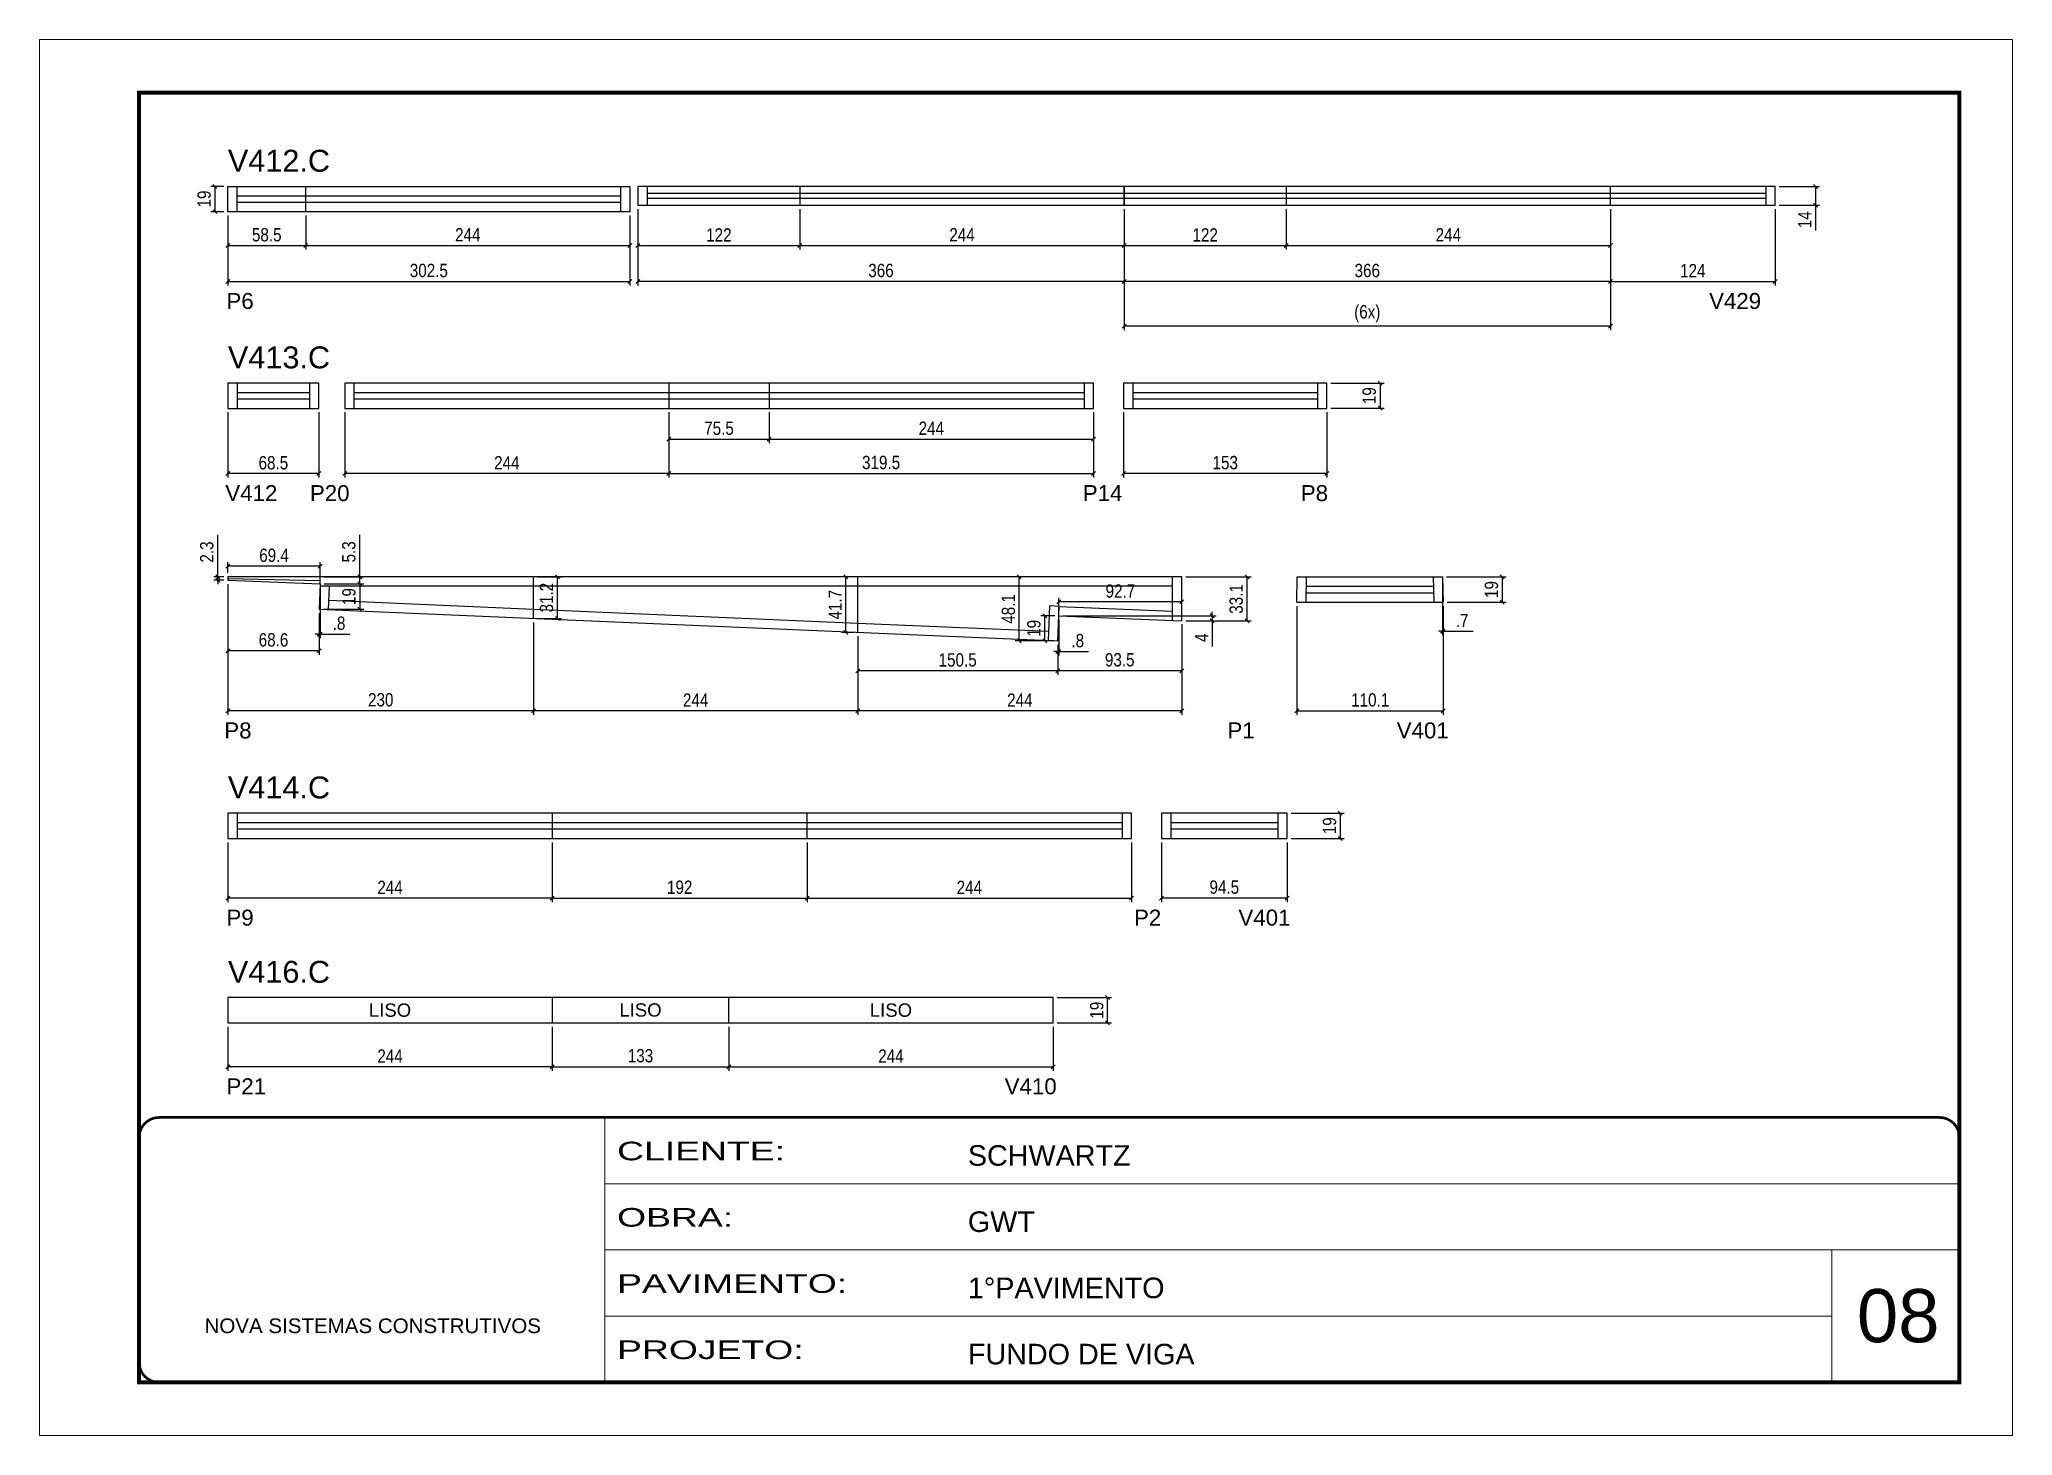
# Model space of a CAD drawing. Extents: x 3245 to 12416, y 917 to 10295.
# Drawn here: x 8014 to 9499, y 7809 to 8859 of the extents above; entities that cross this region are included whole.
import ezdxf
from ezdxf.enums import TextEntityAlignment as Align

# ---------------------------------------------------------------- set-up
doc = ezdxf.new("R2010")
doc.units = 0
doc.linetypes.add('CONTINUO', pattern=[0])
doc.linetypes.add('DASHED', pattern=[0.75, 0.5, -0.25])
for name, color, linetype in [('5', 5, 'Continuous'), ('COTA', 241, 'Continuous'), ('NOMENCLATURA', 7, 'Continuous'), ('Painéis', 200, 'Continuous'), ('SARR_2.2x7', 40, 'Continuous'), ('SARR_EDITAR', 141, 'Continuous')]:
    doc.layers.add(name, color=color, linetype=linetype)
for name, color, linetype, lineweight in [('CARIMBO', 255, 'Continuous', 9), ('Folhas', 255, 'Continuous', 9), ('SARRAFO DE PRESSAO', 251, 'DASHED', 9)]:
    doc.layers.add(name, color=color, linetype=linetype, lineweight=lineweight)
doc.styles.add('ARIAL', font='arial.ttf')
doc.styles.add('COTA TECNICA', font='techl___.ttf', dxfattribs={"height": 10})
doc.styles.add('COTA TECNICA-50', font='techl___.ttf', dxfattribs={"height": 10})
doc.styles.get("Standard").update_dxf_attribs({"font": 'arial.ttf'})
doc.styles.add('Tecnologia', font='')
doc.styles.get('Tecnologia').set_extended_font_data('Forgotten Futurist')
doc.dimstyles.new('COTA PAINEL-50', dxfattribs={"dimtxt": 10, "dimasz": 3, "dimexe": 3, "dimexo": 3, "dimgap": 3, "dimtad": 1, "dimdec": 1, "dimzin": 12, "dimdsep": 46, "dimtxsty": 'COTA TECNICA-50', "dimblk1": 'OBLIQUE', "dimblk2": 'OBLIQUE', "dimsah": 1, "dimcen": 0.9, "dimclrd": 4, "dimclre": 4, "dimclrt": 240, "dimadec": 1, "dimazin": 3, "dimtfac": 1, "dimtdec": 1, "dimtmove": 0, "dimatfit": 3, "dimfxl": 1, "dimtolj": 1, "dimtzin": 12, "dimarcsym": 0})
doc.dimstyles.new('PAINEL', dxfattribs={"dimtxt": 10, "dimasz": 3, "dimexe": 3, "dimexo": 3, "dimgap": 3, "dimtad": 1, "dimdec": 1, "dimzin": 12, "dimdsep": 46, "dimtxsty": 'COTA TECNICA', "dimblk1": 'OBLIQUE', "dimblk2": 'OBLIQUE', "dimsah": 1, "dimcen": 0.9, "dimclrd": 4, "dimclre": 4, "dimclrt": 240, "dimadec": 1, "dimazin": 3, "dimtfac": 1, "dimtdec": 1, "dimtmove": 0, "dimatfit": 3, "dimfxl": 1, "dimtolj": 1, "dimtzin": 12, "dimarcsym": 0})

msp = doc.modelspace()

# ---------------------------------------------------------------- texts
at = {"layer": '5', "linetype": 'Continuous'}
for s, rotation, p in [('P6', 359.99996, (8154.58, 8656.02)), ('V429', 359.99996, (9270.46, 8656.02)), ('V412', 359.99996, (8153.73, 8511.52)), ('P20', 359.99996, (8217.41, 8511.52)), ('P14', 359.99996, (8799.13, 8511.52)), ('P8', 359.99996, (8963.19, 8511.52)), ('P8', 0.00004, (8152.96, 8333.06)), ('P1', 0.00004, (8907.99, 8333.06)), ('V401', 0.00004, (9035.36, 8333.06)), ('P9', 0.00004, (8154.59, 8192.23)), ('P2', 0.00004, (8837.64, 8192.23)), ('V401', 0.00004, (8916.24, 8192.23)), ('P21', 0.00004, (8154.59, 8065.35)), ('V410', 0.00004, (8740.3, 8065.35))]:
    msp.add_text(s, height=12, rotation=rotation, dxfattribs=at).set_placement(p)
at = {"layer": 'CARIMBO', "style": 'ARIAL'}
for p in [(8277.68, 8128.64), (8466.18, 8128.78), (8654.68, 8128.64)]:
    msp.add_text('LISO', height=10, dxfattribs=at).set_placement(p, align=Align.MIDDLE_CENTER)
msp.add_text('08', height=40, dxfattribs=at).set_placement((9381.7, 7878.85))
at = {"layer": 'NOMENCLATURA', "linetype": 'Continuous'}
for s, p in [('V412.C', (8155.66, 8759.24)), ('V413.C', (8155.68, 8611.34)), ('V414.C', (8155.68, 8287.88)), ('V416.C', (8155.68, 8149.21))]:
    msp.add_text(s, height=16.5, dxfattribs=at).set_placement(p)

# ---------------------------------------------------------------- blocks, each defined once
blk = doc.blocks.new('9999999999')
at = {"color": 30, "linetype": 'CONTINUO'}
for p, q in [((98564.6, 34230.2), (98564.6, 34429.4)), ((98564.6, 34379.6), (99584, 34379.6)), ((98564.6, 34329.8), (99488, 34329.8)), ((99584, 34329.8), (99488, 34329.8)), ((99488, 34329.8), (99488, 34230.2)), ((98564.6, 34280), (99488, 34280))]:
    blk.add_line(p, q, dxfattribs=at)
at = {"color": 30, "linetype": 'CONTINUO', "const_width": 2}
blk.add_lwpolyline([(99584, 34230.2), (99584, 34414.4, 0.414214), (99569, 34429.4), (98229, 34429.4, 0.414214), (98214, 34414.4), (98214, 34245.2, 0.414214), (98229, 34230.2), (99584, 34230.2)], format="xyb", dxfattribs=at)
at = {"layer": 'Folhas'}
blk.add_lwpolyline([(98139, 34190.2), (99624, 34190.2), (99624, 35240.2), (98139, 35240.2)], close=True, dxfattribs=at)
at = {"layer": 'Folhas', "color": 30, "const_width": 3}
blk.add_lwpolyline([(98214, 34230.2), (99584, 34230.2), (99584, 35200.2), (98214, 35200.2)], close=True, dxfattribs=at)
at = {"color": 7, "linetype": 'Continuous', "ltscale": 5, "style": 'ARIAL'}
for s, height, p in [('SCHWARTZ', 15.48, (98837.7, 34393.1)), ('GWT', 15.48, (98837.7, 34343.3)), ('1°PAVIMENTO', 15.483, (98837.7, 34293.5)), ('NOVA SISTEMAS CONSTRUTIVOS', 11.059, (98263.2, 34267.2)), ('FUNDO DE VIGA', 15.483, (98837.7, 34243.7))]:
    blk.add_text(s, height=height, dxfattribs=at).set_placement(p)
at = {"layer": 'Folhas', "color": 7, "style": 'Tecnologia', "width": 1.5}
for s, p in [('CLIENTE:', (98573.7, 34397.2)), ('OBRA:', (98573.7, 34347.3)), ('PAVIMENTO:', (98573.7, 34297.5)), ('PROJETO:', (98573.7, 34247.7))]:
    blk.add_text(s, height=14, dxfattribs=at).set_placement(p)
blk = doc.blocks.new('_Oblique')
at = {"color": 0, "linetype": 'ByBlock', "lineweight": -2}
blk.add_line((-0.5, -0.5), (0.5, 0.5), dxfattribs=at)
blk = doc.blocks.new('*D309')
at = {"layer": 'COTA', "color": 4, "linetype": 'ByBlock', "lineweight": -2, "transparency": 16777216}
for p, q in [((8155.7, 8726.2), (8155.7, 8673.7)), ((8458.2, 8726.2), (8458.2, 8673.7)), ((8155.7, 8676.7), (8458.2, 8676.7))]:
    blk.add_line(p, q, dxfattribs=at)
at = {"layer": 'Defpoints', "color": 0, "linetype": 'ByBlock', "transparency": 16777216}
for p in [(8155.7, 8729.2), (8458.2, 8729.2), (8458.2, 8676.7)]:
    blk.add_point(p, dxfattribs=at)
at = {"layer": 'COTA', "color": 4, "linetype": 'ByBlock', "lineweight": -2, "transparency": 16777216, "xscale": 3, "yscale": 3, "zscale": 3, "rotation": 180}
blk.add_blockref('_Oblique', (8155.7, 8676.7), dxfattribs=at)
at = {"layer": 'COTA', "color": 4, "linetype": 'ByBlock', "lineweight": -2, "transparency": 16777216, "xscale": 3, "yscale": 3, "zscale": 3}
blk.add_blockref('_Oblique', (8458.2, 8676.7), dxfattribs=at)
at = {"layer": 'COTA', "color": 240, "linetype": 'ByBlock', "transparency": 16777216, "insert": (8306.9, 8684.9), "char_height": 10, "attachment_point": 5, "style": 'COTA TECNICA-50'}
blk.add_mtext('\\A1;302.5', dxfattribs=at)
blk = doc.blocks.new('*D310')
at = {"layer": 'COTA', "color": 4, "linetype": 'ByBlock', "lineweight": -2, "transparency": 16777216}
for p, q in [((8155.7, 8726.2), (8155.7, 8700.7)), ((8214.2, 8726.2), (8214.2, 8700.7)), ((8155.7, 8703.7), (8214.2, 8703.7))]:
    blk.add_line(p, q, dxfattribs=at)
at = {"layer": 'Defpoints', "color": 0, "linetype": 'ByBlock', "transparency": 16777216}
for p in [(8155.7, 8729.2), (8214.2, 8729.2), (8214.2, 8703.7)]:
    blk.add_point(p, dxfattribs=at)
at = {"layer": 'COTA', "color": 4, "linetype": 'ByBlock', "lineweight": -2, "transparency": 16777216, "xscale": 3, "yscale": 3, "zscale": 3, "rotation": 180}
blk.add_blockref('_Oblique', (8155.7, 8703.7), dxfattribs=at)
at = {"layer": 'COTA', "color": 4, "linetype": 'ByBlock', "lineweight": -2, "transparency": 16777216, "xscale": 3, "yscale": 3, "zscale": 3}
blk.add_blockref('_Oblique', (8214.2, 8703.7), dxfattribs=at)
at = {"layer": 'COTA', "color": 240, "linetype": 'ByBlock', "transparency": 16777216, "insert": (8184.9, 8711.8), "char_height": 10, "attachment_point": 5, "style": 'COTA TECNICA-50'}
blk.add_mtext('\\A1;58.5', dxfattribs=at)
blk = doc.blocks.new('*D311')
at = {"layer": 'COTA', "color": 4, "linetype": 'ByBlock', "lineweight": -2, "transparency": 16777216}
for p, q in [((8214.2, 8726.2), (8214.2, 8700.7)), ((8458.2, 8726.2), (8458.2, 8700.7)), ((8214.2, 8703.7), (8458.2, 8703.7))]:
    blk.add_line(p, q, dxfattribs=at)
at = {"layer": 'Defpoints', "color": 0, "linetype": 'ByBlock', "transparency": 16777216}
for p in [(8214.2, 8729.2), (8458.2, 8729.2), (8458.2, 8703.7)]:
    blk.add_point(p, dxfattribs=at)
at = {"layer": 'COTA', "color": 4, "linetype": 'ByBlock', "lineweight": -2, "transparency": 16777216, "xscale": 3, "yscale": 3, "zscale": 3, "rotation": 180}
blk.add_blockref('_Oblique', (8214.2, 8703.7), dxfattribs=at)
at = {"layer": 'COTA', "color": 4, "linetype": 'ByBlock', "lineweight": -2, "transparency": 16777216, "xscale": 3, "yscale": 3, "zscale": 3}
blk.add_blockref('_Oblique', (8458.2, 8703.7), dxfattribs=at)
at = {"layer": 'COTA', "color": 240, "linetype": 'ByBlock', "transparency": 16777216, "insert": (8336.2, 8711.8), "char_height": 10, "attachment_point": 5, "style": 'COTA TECNICA-50'}
blk.add_mtext('\\A1;244', dxfattribs=at)
blk = doc.blocks.new('*D312')
at = {"color": 4, "lineweight": -2, "transparency": 16777216}
for p, q in [((8152.7, 8748.2), (8142.8, 8748.2)), ((8145.8, 8748.2), (8145.8, 8729.2)), ((8152.7, 8729.2), (8142.8, 8729.2))]:
    blk.add_line(p, q, dxfattribs=at)
at = {"layer": 'Defpoints', "color": 0, "transparency": 16777216}
for p in [(8155.7, 8748.2), (8145.8, 8729.2), (8155.7, 8729.2)]:
    blk.add_point(p, dxfattribs=at)
at = {"color": 4, "lineweight": -2, "transparency": 16777216, "xscale": 3, "yscale": 3, "zscale": 3}
for p, rotation in [((8145.8, 8748.2), 90), ((8145.8, 8729.2), 270)]:
    blk.add_blockref('_Oblique', p, dxfattribs=dict(at, rotation=rotation))
at = {"color": 240, "transparency": 16777216, "insert": (8137.8, 8738.7), "char_height": 10, "attachment_point": 5, "rotation": 90, "style": 'COTA TECNICA'}
blk.add_mtext('\\A1;19', dxfattribs=at)
blk = doc.blocks.new('*D313')
at = {"layer": 'COTA', "color": 4, "linetype": 'ByBlock', "lineweight": -2, "transparency": 16777216}
for p, q in [((8464.2, 8731.2), (8464.2, 8673.7)), ((8830.2, 8731.2), (8830.2, 8673.7)), ((8830.2, 8676.7), (8464.2, 8676.7))]:
    blk.add_line(p, q, dxfattribs=at)
at = {"layer": 'Defpoints', "color": 0, "linetype": 'ByBlock', "transparency": 16777216}
for p in [(8464.2, 8734.2), (8830.2, 8734.2), (8464.2, 8676.7)]:
    blk.add_point(p, dxfattribs=at)
at = {"layer": 'COTA', "color": 4, "linetype": 'ByBlock', "lineweight": -2, "transparency": 16777216, "xscale": 3, "yscale": 3, "zscale": 3, "rotation": 180}
blk.add_blockref('_Oblique', (8464.2, 8676.7), dxfattribs=at)
at = {"layer": 'COTA', "color": 4, "linetype": 'ByBlock', "lineweight": -2, "transparency": 16777216, "xscale": 3, "yscale": 3, "zscale": 3}
blk.add_blockref('_Oblique', (8830.2, 8676.7), dxfattribs=at)
at = {"layer": 'COTA', "color": 240, "linetype": 'ByBlock', "transparency": 16777216, "insert": (8647.2, 8684.9), "char_height": 10, "attachment_point": 5, "style": 'COTA TECNICA-50'}
blk.add_mtext('\\A1;366', dxfattribs=at)
blk = doc.blocks.new('*D316')
at = {"color": 4, "lineweight": -2, "transparency": 16777216}
for p, q in [((8464.2, 8731.2), (8464.2, 8700.7)), ((8586.2, 8731.2), (8586.2, 8700.7)), ((8464.2, 8703.7), (8586.2, 8703.7))]:
    blk.add_line(p, q, dxfattribs=at)
at = {"layer": 'Defpoints', "color": 0, "transparency": 16777216}
for p in [(8464.2, 8734.2), (8586.2, 8734.2), (8586.2, 8703.7)]:
    blk.add_point(p, dxfattribs=at)
at = {"color": 4, "lineweight": -2, "transparency": 16777216, "xscale": 3, "yscale": 3, "zscale": 3, "rotation": 180}
blk.add_blockref('_Oblique', (8464.2, 8703.7), dxfattribs=at)
at = {"color": 4, "lineweight": -2, "transparency": 16777216, "xscale": 3, "yscale": 3, "zscale": 3}
blk.add_blockref('_Oblique', (8586.2, 8703.7), dxfattribs=at)
at = {"color": 240, "transparency": 16777216, "insert": (8525.2, 8711.7), "char_height": 10, "attachment_point": 5, "style": 'COTA TECNICA'}
blk.add_mtext('\\A1;122', dxfattribs=at)
blk = doc.blocks.new('*D317')
at = {"color": 4, "lineweight": -2, "transparency": 16777216}
for p, q in [((8586.2, 8731.2), (8586.2, 8700.7)), ((8830.2, 8731.2), (8830.2, 8700.7)), ((8586.2, 8703.7), (8830.2, 8703.7))]:
    blk.add_line(p, q, dxfattribs=at)
at = {"layer": 'Defpoints', "color": 0, "transparency": 16777216}
for p in [(8586.2, 8734.2), (8830.2, 8734.2), (8830.2, 8703.7)]:
    blk.add_point(p, dxfattribs=at)
at = {"color": 4, "lineweight": -2, "transparency": 16777216, "xscale": 3, "yscale": 3, "zscale": 3, "rotation": 180}
blk.add_blockref('_Oblique', (8586.2, 8703.7), dxfattribs=at)
at = {"color": 4, "lineweight": -2, "transparency": 16777216, "xscale": 3, "yscale": 3, "zscale": 3}
blk.add_blockref('_Oblique', (8830.2, 8703.7), dxfattribs=at)
at = {"color": 240, "transparency": 16777216, "insert": (8708.2, 8711.8), "char_height": 10, "attachment_point": 5, "style": 'COTA TECNICA'}
blk.add_mtext('\\A1;244', dxfattribs=at)
blk = doc.blocks.new('*D314')
at = {"layer": 'COTA', "color": 4, "linetype": 'ByBlock', "lineweight": -2, "transparency": 16777216}
for p, q in [((8830.2, 8731.2), (8830.2, 8673.7)), ((9196.2, 8731.2), (9196.2, 8673.7)), ((9196.2, 8676.7), (8830.2, 8676.7))]:
    blk.add_line(p, q, dxfattribs=at)
at = {"layer": 'Defpoints', "color": 0, "linetype": 'ByBlock', "transparency": 16777216}
for p in [(8830.2, 8734.2), (9196.2, 8734.2), (8830.2, 8676.7)]:
    blk.add_point(p, dxfattribs=at)
at = {"layer": 'COTA', "color": 4, "linetype": 'ByBlock', "lineweight": -2, "transparency": 16777216, "xscale": 3, "yscale": 3, "zscale": 3, "rotation": 180}
blk.add_blockref('_Oblique', (8830.2, 8676.7), dxfattribs=at)
at = {"layer": 'COTA', "color": 4, "linetype": 'ByBlock', "lineweight": -2, "transparency": 16777216, "xscale": 3, "yscale": 3, "zscale": 3}
blk.add_blockref('_Oblique', (9196.2, 8676.7), dxfattribs=at)
at = {"layer": 'COTA', "color": 240, "linetype": 'ByBlock', "transparency": 16777216, "insert": (9013.2, 8684.9), "char_height": 10, "attachment_point": 5, "style": 'COTA TECNICA-50'}
blk.add_mtext('\\A1;366', dxfattribs=at)
blk = doc.blocks.new('*D318')
at = {"color": 4, "lineweight": -2, "transparency": 16777216}
for p, q in [((8830.2, 8731.2), (8830.2, 8700.7)), ((8952.2, 8731.2), (8952.2, 8700.7)), ((8830.2, 8703.7), (8952.2, 8703.7))]:
    blk.add_line(p, q, dxfattribs=at)
at = {"layer": 'Defpoints', "color": 0, "transparency": 16777216}
for p in [(8830.2, 8734.2), (8952.2, 8734.2), (8952.2, 8703.7)]:
    blk.add_point(p, dxfattribs=at)
at = {"color": 4, "lineweight": -2, "transparency": 16777216, "xscale": 3, "yscale": 3, "zscale": 3, "rotation": 180}
blk.add_blockref('_Oblique', (8830.2, 8703.7), dxfattribs=at)
at = {"color": 4, "lineweight": -2, "transparency": 16777216, "xscale": 3, "yscale": 3, "zscale": 3}
blk.add_blockref('_Oblique', (8952.2, 8703.7), dxfattribs=at)
at = {"color": 240, "transparency": 16777216, "insert": (8891.2, 8711.7), "char_height": 10, "attachment_point": 5, "style": 'COTA TECNICA'}
blk.add_mtext('\\A1;122', dxfattribs=at)
blk = doc.blocks.new('*D319')
at = {"color": 4, "lineweight": -2, "transparency": 16777216}
for p, q in [((8952.2, 8731.2), (8952.2, 8700.7)), ((9196.2, 8731.2), (9196.2, 8700.7)), ((8952.2, 8703.7), (9196.2, 8703.7))]:
    blk.add_line(p, q, dxfattribs=at)
at = {"layer": 'Defpoints', "color": 0, "transparency": 16777216}
for p in [(8952.2, 8734.2), (9196.2, 8734.2), (9196.2, 8703.7)]:
    blk.add_point(p, dxfattribs=at)
at = {"color": 4, "lineweight": -2, "transparency": 16777216, "xscale": 3, "yscale": 3, "zscale": 3, "rotation": 180}
blk.add_blockref('_Oblique', (8952.2, 8703.7), dxfattribs=at)
at = {"color": 4, "lineweight": -2, "transparency": 16777216, "xscale": 3, "yscale": 3, "zscale": 3}
blk.add_blockref('_Oblique', (9196.2, 8703.7), dxfattribs=at)
at = {"color": 240, "transparency": 16777216, "insert": (9074.2, 8711.8), "char_height": 10, "attachment_point": 5, "style": 'COTA TECNICA'}
blk.add_mtext('\\A1;244', dxfattribs=at)
blk = doc.blocks.new('*D320')
at = {"color": 4, "lineweight": -2, "transparency": 16777216}
for p, q in [((9196.2, 8731.2), (9196.2, 8673.7)), ((9320.2, 8731.2), (9320.2, 8673.7)), ((9196.2, 8676.7), (9320.2, 8676.7))]:
    blk.add_line(p, q, dxfattribs=at)
at = {"layer": 'Defpoints', "color": 0, "transparency": 16777216}
for p in [(9196.2, 8734.2), (9320.2, 8734.2), (9320.2, 8676.7)]:
    blk.add_point(p, dxfattribs=at)
at = {"color": 4, "lineweight": -2, "transparency": 16777216, "xscale": 3, "yscale": 3, "zscale": 3, "rotation": 180}
blk.add_blockref('_Oblique', (9196.2, 8676.7), dxfattribs=at)
at = {"color": 4, "lineweight": -2, "transparency": 16777216, "xscale": 3, "yscale": 3, "zscale": 3}
blk.add_blockref('_Oblique', (9320.2, 8676.7), dxfattribs=at)
at = {"color": 240, "transparency": 16777216, "insert": (9258.2, 8684.8), "char_height": 10, "attachment_point": 5, "style": 'COTA TECNICA'}
blk.add_mtext('\\A1;124', dxfattribs=at)
blk = doc.blocks.new('*D321')
at = {"color": 4, "lineweight": -2, "transparency": 16777216}
for p, q in [((9323.2, 8748.2), (9353.6, 8748.2)), ((9350.6, 8748.2), (9350.6, 8734.2)), ((9323.2, 8734.2), (9353.6, 8734.2)), ((9350.6, 8734.2), (9350.6, 8715))]:
    blk.add_line(p, q, dxfattribs=at)
at = {"layer": 'Defpoints', "color": 0, "transparency": 16777216}
for p in [(9320.2, 8748.2), (9320.2, 8734.2), (9350.6, 8734.2)]:
    blk.add_point(p, dxfattribs=at)
at = {"color": 4, "lineweight": -2, "transparency": 16777216, "xscale": 3, "yscale": 3, "zscale": 3}
for p, rotation in [((9350.6, 8748.2), 90), ((9350.6, 8734.2), 270)]:
    blk.add_blockref('_Oblique', p, dxfattribs=dict(at, rotation=rotation))
at = {"color": 240, "transparency": 16777216, "insert": (9342.5, 8723.1), "char_height": 10, "attachment_point": 5, "rotation": 90, "style": 'COTA TECNICA'}
blk.add_mtext('\\A1;14', dxfattribs=at)
blk = doc.blocks.new('*D315')
at = {"color": 4, "lineweight": -2, "transparency": 16777216}
for p, q in [((8830.2, 8731.2), (8830.2, 8640.2)), ((9196.2, 8731.2), (9196.2, 8640.2)), ((9196.2, 8643.2), (8830.2, 8643.2))]:
    blk.add_line(p, q, dxfattribs=at)
at = {"layer": 'Defpoints', "color": 0, "transparency": 16777216}
for p in [(8830.2, 8734.2), (9196.2, 8734.2), (8830.2, 8643.2)]:
    blk.add_point(p, dxfattribs=at)
at = {"color": 4, "lineweight": -2, "transparency": 16777216, "xscale": 3, "yscale": 3, "zscale": 3, "rotation": 180}
blk.add_blockref('_Oblique', (8830.2, 8643.2), dxfattribs=at)
at = {"color": 4, "lineweight": -2, "transparency": 16777216, "xscale": 3, "yscale": 3, "zscale": 3}
blk.add_blockref('_Oblique', (9196.2, 8643.2), dxfattribs=at)
at = {"color": 240, "transparency": 16777216, "insert": (9013.2, 8652.4), "char_height": 10, "attachment_point": 5, "style": 'COTA TECNICA'}
blk.add_mtext('\\A1;(6x)', dxfattribs=at)
blk = doc.blocks.new('*D323')
at = {"layer": 'COTA', "color": 4, "lineweight": -2, "transparency": 16777216}
for p, q in [((8960.3, 8432.5), (8960.3, 8350.8)), ((9070.4, 8432.5), (9070.4, 8350.8)), ((8960.3, 8353.8), (9070.4, 8353.8))]:
    blk.add_line(p, q, dxfattribs=at)
at = {"layer": 'Defpoints', "color": 0, "transparency": 16777216}
for p in [(8960.3, 8435.5), (9070.4, 8435.5), (9070.4, 8353.8)]:
    blk.add_point(p, dxfattribs=at)
at = {"layer": 'COTA', "color": 4, "lineweight": -2, "transparency": 16777216, "xscale": 3, "yscale": 3, "zscale": 3, "rotation": 180}
blk.add_blockref('_Oblique', (8960.3, 8353.8), dxfattribs=at)
at = {"layer": 'COTA', "color": 4, "lineweight": -2, "transparency": 16777216, "xscale": 3, "yscale": 3, "zscale": 3}
blk.add_blockref('_Oblique', (9070.4, 8353.8), dxfattribs=at)
at = {"layer": 'COTA', "color": 240, "transparency": 16777216, "insert": (9015.4, 8361.9), "char_height": 10, "attachment_point": 5, "style": 'COTA TECNICA'}
blk.add_mtext('\\A1;110.1', dxfattribs=at)
blk = doc.blocks.new('*D324')
at = {"layer": 'COTA', "color": 4, "lineweight": -2, "transparency": 16777216}
for p, q in [((9069.7, 8451.5), (9069.7, 8410.6)), ((9070.4, 8432.5), (9070.4, 8410.6)), ((9069.7, 8413.6), (9066.7, 8413.6)), ((9069.7, 8413.6), (9070.4, 8413.6)), ((9070.4, 8413.6), (9092.8, 8413.6))]:
    blk.add_line(p, q, dxfattribs=at)
at = {"layer": 'Defpoints', "color": 0, "transparency": 16777216}
for p in [(9069.7, 8454.5), (9070.4, 8435.5), (9070.4, 8413.6)]:
    blk.add_point(p, dxfattribs=at)
at = {"layer": 'COTA', "color": 4, "lineweight": -2, "transparency": 16777216, "xscale": 3, "yscale": 3, "zscale": 3}
blk.add_blockref('_Oblique', (9069.7, 8413.6), dxfattribs=at)
at = {"layer": 'COTA', "color": 4, "lineweight": -2, "transparency": 16777216, "xscale": 3, "yscale": 3, "zscale": 3, "rotation": 180}
blk.add_blockref('_Oblique', (9070.4, 8413.6), dxfattribs=at)
at = {"layer": 'COTA', "color": 240, "transparency": 16777216, "insert": (9084.6, 8421.7), "char_height": 10, "attachment_point": 5, "style": 'COTA TECNICA'}
blk.add_mtext('\\A1;.7', dxfattribs=at)
blk = doc.blocks.new('*D325')
at = {"layer": 'COTA', "color": 4, "lineweight": -2, "transparency": 16777216}
for p, q in [((8629.7, 8409.8), (8629.7, 8350.8)), ((8873.7, 8418.9), (8873.7, 8350.8)), ((8873.7, 8353.8), (8629.7, 8353.8))]:
    blk.add_line(p, q, dxfattribs=at)
at = {"layer": 'Defpoints', "color": 0, "transparency": 16777216}
for p in [(8873.7, 8421.9), (8629.7, 8412.8), (8629.7, 8353.8)]:
    blk.add_point(p, dxfattribs=at)
at = {"layer": 'COTA', "color": 4, "lineweight": -2, "transparency": 16777216, "xscale": 3, "yscale": 3, "zscale": 3, "rotation": 180}
blk.add_blockref('_Oblique', (8629.7, 8353.8), dxfattribs=at)
at = {"layer": 'COTA', "color": 4, "lineweight": -2, "transparency": 16777216, "xscale": 3, "yscale": 3, "zscale": 3}
blk.add_blockref('_Oblique', (8873.7, 8353.8), dxfattribs=at)
at = {"layer": 'COTA', "color": 240, "transparency": 16777216, "insert": (8751.7, 8361.8), "char_height": 10, "attachment_point": 5, "style": 'COTA TECNICA'}
blk.add_mtext('\\A1;244', dxfattribs=at)
blk = doc.blocks.new('*D326')
at = {"layer": 'COTA', "color": 4, "lineweight": -2, "transparency": 16777216}
for p, q in [((8385.7, 8420.3), (8385.7, 8350.8)), ((8629.7, 8409.8), (8629.7, 8350.8)), ((8629.7, 8353.8), (8385.7, 8353.8))]:
    blk.add_line(p, q, dxfattribs=at)
at = {"layer": 'Defpoints', "color": 0, "transparency": 16777216}
for p in [(8385.7, 8423.3), (8629.7, 8412.8), (8385.7, 8353.8)]:
    blk.add_point(p, dxfattribs=at)
at = {"layer": 'COTA', "color": 4, "lineweight": -2, "transparency": 16777216, "xscale": 3, "yscale": 3, "zscale": 3, "rotation": 180}
blk.add_blockref('_Oblique', (8385.7, 8353.8), dxfattribs=at)
at = {"layer": 'COTA', "color": 4, "lineweight": -2, "transparency": 16777216, "xscale": 3, "yscale": 3, "zscale": 3}
blk.add_blockref('_Oblique', (8629.7, 8353.8), dxfattribs=at)
at = {"layer": 'COTA', "color": 240, "transparency": 16777216, "insert": (8507.7, 8361.8), "char_height": 10, "attachment_point": 5, "style": 'COTA TECNICA'}
blk.add_mtext('\\A1;244', dxfattribs=at)
blk = doc.blocks.new('*D327')
at = {"layer": 'COTA', "color": 4, "lineweight": -2, "transparency": 16777216}
for p, q in [((8155.7, 8449.1), (8155.7, 8350.8)), ((8385.7, 8420.3), (8385.7, 8350.8)), ((8385.7, 8353.8), (8155.7, 8353.8))]:
    blk.add_line(p, q, dxfattribs=at)
at = {"layer": 'Defpoints', "color": 0, "transparency": 16777216}
for p in [(8155.7, 8452.1), (8385.7, 8423.3), (8155.7, 8353.8)]:
    blk.add_point(p, dxfattribs=at)
at = {"layer": 'COTA', "color": 4, "lineweight": -2, "transparency": 16777216, "xscale": 3, "yscale": 3, "zscale": 3, "rotation": 180}
blk.add_blockref('_Oblique', (8155.7, 8353.8), dxfattribs=at)
at = {"layer": 'COTA', "color": 4, "lineweight": -2, "transparency": 16777216, "xscale": 3, "yscale": 3, "zscale": 3}
blk.add_blockref('_Oblique', (8385.7, 8353.8), dxfattribs=at)
at = {"layer": 'COTA', "color": 240, "transparency": 16777216, "insert": (8270.7, 8362), "char_height": 10, "attachment_point": 5, "style": 'COTA TECNICA'}
blk.add_mtext('\\A1;230', dxfattribs=at)
blk = doc.blocks.new('*D328')
at = {"layer": 'COTA', "color": 4, "lineweight": -2, "transparency": 16777216}
for p, q in [((8626.7, 8454.5), (8617.8, 8454.5)), ((8620.8, 8412.8), (8620.8, 8454.5)), ((8626.7, 8412.8), (8617.8, 8412.8))]:
    blk.add_line(p, q, dxfattribs=at)
at = {"layer": 'Defpoints', "color": 0, "transparency": 16777216}
for p in [(8620.8, 8454.5), (8629.7, 8454.5), (8629.7, 8412.8)]:
    blk.add_point(p, dxfattribs=at)
at = {"layer": 'COTA', "color": 4, "lineweight": -2, "transparency": 16777216, "xscale": 3, "yscale": 3, "zscale": 3}
for p, rotation in [((8620.8, 8454.5), 90), ((8620.8, 8412.8), 270)]:
    blk.add_blockref('_Oblique', p, dxfattribs=dict(at, rotation=rotation))
at = {"layer": 'COTA', "color": 240, "transparency": 16777216, "insert": (8612.7, 8433.6), "char_height": 10, "attachment_point": 5, "rotation": 90, "style": 'COTA TECNICA'}
blk.add_mtext('\\A1;41.7', dxfattribs=at)
blk = doc.blocks.new('*D329')
at = {"layer": 'COTA', "color": 4, "lineweight": -2, "transparency": 16777216}
for p, q in [((8388.7, 8454.5), (8406.7, 8454.5)), ((8403.7, 8423.3), (8403.7, 8454.5)), ((8388.7, 8423.3), (8406.7, 8423.3))]:
    blk.add_line(p, q, dxfattribs=at)
at = {"layer": 'Defpoints', "color": 0, "transparency": 16777216}
for p in [(8385.7, 8454.5), (8403.7, 8454.5), (8385.7, 8423.3)]:
    blk.add_point(p, dxfattribs=at)
at = {"layer": 'COTA', "color": 4, "lineweight": -2, "transparency": 16777216, "xscale": 3, "yscale": 3, "zscale": 3}
for p, rotation in [((8403.7, 8454.5), 90), ((8403.7, 8423.3), 270)]:
    blk.add_blockref('_Oblique', p, dxfattribs=dict(at, rotation=rotation))
at = {"layer": 'COTA', "color": 240, "transparency": 16777216, "insert": (8395.5, 8438.9), "char_height": 10, "attachment_point": 5, "rotation": 90, "style": 'COTA TECNICA'}
blk.add_mtext('\\A1;31.2', dxfattribs=at)
blk = doc.blocks.new('*D330')
at = {"layer": 'COTA', "color": 4, "lineweight": -2, "transparency": 16777216}
for p, q in [((8629.7, 8409.8), (8629.7, 8380.9)), ((8780.2, 8403.3), (8780.2, 8380.9)), ((8780.2, 8383.9), (8629.7, 8383.9))]:
    blk.add_line(p, q, dxfattribs=at)
at = {"layer": 'Defpoints', "color": 0, "transparency": 16777216}
for p in [(8629.7, 8412.8), (8780.2, 8406.3), (8629.7, 8383.9)]:
    blk.add_point(p, dxfattribs=at)
at = {"layer": 'COTA', "color": 4, "lineweight": -2, "transparency": 16777216, "xscale": 3, "yscale": 3, "zscale": 3, "rotation": 180}
blk.add_blockref('_Oblique', (8629.7, 8383.9), dxfattribs=at)
at = {"layer": 'COTA', "color": 4, "lineweight": -2, "transparency": 16777216, "xscale": 3, "yscale": 3, "zscale": 3}
blk.add_blockref('_Oblique', (8780.2, 8383.9), dxfattribs=at)
at = {"layer": 'COTA', "color": 240, "transparency": 16777216, "insert": (8704.9, 8392), "char_height": 10, "attachment_point": 5, "style": 'COTA TECNICA'}
blk.add_mtext('\\A1;150.5', dxfattribs=at)
blk = doc.blocks.new('*D331')
at = {"layer": 'COTA', "color": 4, "lineweight": -2, "transparency": 16777216}
for p, q in [((8873.7, 8418.4), (8873.7, 8380.9)), ((8780.2, 8403.3), (8780.2, 8380.9)), ((8873.7, 8383.9), (8780.2, 8383.9))]:
    blk.add_line(p, q, dxfattribs=at)
at = {"layer": 'Defpoints', "color": 0, "transparency": 16777216}
for p in [(8873.7, 8421.4), (8780.2, 8406.3), (8780.2, 8383.9)]:
    blk.add_point(p, dxfattribs=at)
at = {"layer": 'COTA', "color": 4, "lineweight": -2, "transparency": 16777216, "xscale": 3, "yscale": 3, "zscale": 3, "rotation": 180}
blk.add_blockref('_Oblique', (8780.2, 8383.9), dxfattribs=at)
at = {"layer": 'COTA', "color": 4, "lineweight": -2, "transparency": 16777216, "xscale": 3, "yscale": 3, "zscale": 3}
blk.add_blockref('_Oblique', (8873.7, 8383.9), dxfattribs=at)
at = {"layer": 'COTA', "color": 240, "transparency": 16777216, "insert": (8826.9, 8392.1), "char_height": 10, "attachment_point": 5, "style": 'COTA TECNICA'}
blk.add_mtext('\\A1;93.5', dxfattribs=at)
blk = doc.blocks.new('*D332')
at = {"layer": 'COTA', "color": 4, "lineweight": -2, "transparency": 16777216}
for p, q in [((8781, 8422.3), (8781, 8395.4)), ((8780.2, 8398.4), (8777.2, 8398.4)), ((8780.2, 8403.3), (8780.2, 8395.4)), ((8780.2, 8398.4), (8781, 8398.4)), ((8781, 8398.4), (8803.5, 8398.4))]:
    blk.add_line(p, q, dxfattribs=at)
at = {"layer": 'Defpoints', "color": 0, "transparency": 16777216}
for p in [(8781, 8425.3), (8780.2, 8406.3), (8781, 8398.4)]:
    blk.add_point(p, dxfattribs=at)
at = {"layer": 'COTA', "color": 4, "lineweight": -2, "transparency": 16777216, "xscale": 3, "yscale": 3, "zscale": 3}
blk.add_blockref('_Oblique', (8780.2, 8398.4), dxfattribs=at)
at = {"layer": 'COTA', "color": 4, "lineweight": -2, "transparency": 16777216, "xscale": 3, "yscale": 3, "zscale": 3, "rotation": 180}
blk.add_blockref('_Oblique', (8781, 8398.4), dxfattribs=at)
at = {"layer": 'COTA', "color": 240, "transparency": 16777216, "insert": (8795.3, 8406.5), "char_height": 10, "attachment_point": 5, "style": 'COTA TECNICA'}
blk.add_mtext('\\A1;.8', dxfattribs=at)
blk = doc.blocks.new('*D333')
at = {"layer": 'COTA', "color": 4, "lineweight": -2, "transparency": 16777216}
for p, q in [((8778, 8425.3), (8767.4, 8425.3)), ((8770.4, 8406.3), (8770.4, 8425.3)), ((8777.2, 8406.3), (8767.4, 8406.3))]:
    blk.add_line(p, q, dxfattribs=at)
at = {"layer": 'Defpoints', "color": 0, "transparency": 16777216}
for p in [(8770.4, 8425.3), (8781, 8425.3), (8780.2, 8406.3)]:
    blk.add_point(p, dxfattribs=at)
at = {"layer": 'COTA', "color": 4, "lineweight": -2, "transparency": 16777216, "xscale": 3, "yscale": 3, "zscale": 3}
for p, rotation in [((8770.4, 8425.3), 90), ((8770.4, 8406.3), 270)]:
    blk.add_blockref('_Oblique', p, dxfattribs=dict(at, rotation=rotation))
at = {"layer": 'COTA', "color": 240, "transparency": 16777216, "insert": (8762.3, 8415.8), "char_height": 10, "attachment_point": 5, "rotation": 90, "style": 'COTA TECNICA'}
blk.add_mtext('\\A1;19', dxfattribs=at)
blk = doc.blocks.new('*D334')
at = {"layer": 'COTA', "color": 4, "lineweight": -2, "transparency": 16777216}
for p, q in [((8876.7, 8454.5), (8925.8, 8454.5)), ((8922.8, 8421.4), (8922.8, 8454.5)), ((8876.7, 8421.4), (8925.8, 8421.4))]:
    blk.add_line(p, q, dxfattribs=at)
at = {"layer": 'Defpoints', "color": 0, "transparency": 16777216}
for p in [(8873.7, 8454.5), (8922.8, 8454.5), (8873.7, 8421.4)]:
    blk.add_point(p, dxfattribs=at)
at = {"layer": 'COTA', "color": 4, "lineweight": -2, "transparency": 16777216, "xscale": 3, "yscale": 3, "zscale": 3}
for p, rotation in [((8922.8, 8454.5), 90), ((8922.8, 8421.4), 270)]:
    blk.add_blockref('_Oblique', p, dxfattribs=dict(at, rotation=rotation))
at = {"layer": 'COTA', "color": 240, "transparency": 16777216, "insert": (8914.6, 8437.9), "char_height": 10, "attachment_point": 5, "rotation": 90, "style": 'COTA TECNICA'}
blk.add_mtext('\\A1;33.1', dxfattribs=at)
blk = doc.blocks.new('*D335')
at = {"layer": 'COTA', "color": 4, "lineweight": -2, "transparency": 16777216}
for p, q in [((8784, 8425.3), (8899.5, 8425.3)), ((8876.7, 8421.4), (8899.5, 8421.4)), ((8896.5, 8425.3), (8896.5, 8428.3)), ((8896.5, 8425.3), (8896.5, 8421.4)), ((8896.5, 8421.4), (8896.5, 8402.1))]:
    blk.add_line(p, q, dxfattribs=at)
at = {"layer": 'Defpoints', "color": 0, "transparency": 16777216}
for p in [(8781, 8425.3), (8873.7, 8421.4), (8896.5, 8421.4)]:
    blk.add_point(p, dxfattribs=at)
at = {"layer": 'COTA', "color": 4, "lineweight": -2, "transparency": 16777216, "xscale": 3, "yscale": 3, "zscale": 3}
for p, rotation in [((8896.5, 8425.3), 270), ((8896.5, 8421.4), 90)]:
    blk.add_blockref('_Oblique', p, dxfattribs=dict(at, rotation=rotation))
at = {"layer": 'COTA', "color": 240, "transparency": 16777216, "insert": (8888.5, 8408.7), "char_height": 10, "attachment_point": 5, "rotation": 90, "style": 'COTA TECNICA'}
blk.add_mtext('\\A1;4', dxfattribs=at)
blk = doc.blocks.new('*D336')
at = {"layer": 'COTA', "color": 4, "lineweight": -2, "transparency": 16777216}
for p, q in [((8781, 8428.3), (8781, 8438.7)), ((8873.7, 8435.7), (8781, 8435.7)), ((8873.7, 8424.4), (8873.7, 8438.7))]:
    blk.add_line(p, q, dxfattribs=at)
at = {"layer": 'Defpoints', "color": 0, "transparency": 16777216}
for p in [(8781, 8435.7), (8781, 8425.3), (8873.7, 8421.4)]:
    blk.add_point(p, dxfattribs=at)
at = {"layer": 'COTA', "color": 4, "lineweight": -2, "transparency": 16777216, "xscale": 3, "yscale": 3, "zscale": 3, "rotation": 180}
blk.add_blockref('_Oblique', (8781, 8435.7), dxfattribs=at)
at = {"layer": 'COTA', "color": 4, "lineweight": -2, "transparency": 16777216, "xscale": 3, "yscale": 3, "zscale": 3}
blk.add_blockref('_Oblique', (8873.7, 8435.7), dxfattribs=at)
at = {"layer": 'COTA', "color": 240, "transparency": 16777216, "insert": (8827.4, 8443.8), "char_height": 10, "attachment_point": 5, "style": 'COTA TECNICA'}
blk.add_mtext('\\A1;92.7', dxfattribs=at)
blk = doc.blocks.new('*D344')
at = {"layer": 'COTA', "color": 4, "linetype": 'ByBlock', "lineweight": -2, "transparency": 16777216}
for p, q in [((8155.7, 8578.3), (8155.7, 8529.2)), ((8224.2, 8578.3), (8224.2, 8529.2)), ((8224.2, 8532.2), (8155.7, 8532.2))]:
    blk.add_line(p, q, dxfattribs=at)
at = {"layer": 'Defpoints', "color": 0, "linetype": 'ByBlock', "transparency": 16777216}
for p in [(8155.7, 8581.3), (8224.2, 8581.3), (8155.7, 8532.2)]:
    blk.add_point(p, dxfattribs=at)
at = {"layer": 'COTA', "color": 4, "linetype": 'ByBlock', "lineweight": -2, "transparency": 16777216, "xscale": 3, "yscale": 3, "zscale": 3, "rotation": 180}
blk.add_blockref('_Oblique', (8155.7, 8532.2), dxfattribs=at)
at = {"layer": 'COTA', "color": 4, "linetype": 'ByBlock', "lineweight": -2, "transparency": 16777216, "xscale": 3, "yscale": 3, "zscale": 3}
blk.add_blockref('_Oblique', (8224.2, 8532.2), dxfattribs=at)
at = {"layer": 'COTA', "color": 240, "linetype": 'ByBlock', "transparency": 16777216, "insert": (8189.9, 8540.3), "char_height": 10, "attachment_point": 5, "style": 'COTA TECNICA-50'}
blk.add_mtext('\\A1;68.5', dxfattribs=at)
blk = doc.blocks.new('*D345')
at = {"layer": 'COTA', "color": 4, "linetype": 'ByBlock', "lineweight": -2, "transparency": 16777216}
for p, q in [((8243.6, 8578.3), (8243.6, 8529.2)), ((8487.6, 8578.3), (8487.6, 8529.2)), ((8487.6, 8532.2), (8243.6, 8532.2))]:
    blk.add_line(p, q, dxfattribs=at)
at = {"layer": 'Defpoints', "color": 0, "linetype": 'ByBlock', "transparency": 16777216}
for p in [(8243.6, 8581.3), (8487.6, 8581.3), (8243.6, 8532.2)]:
    blk.add_point(p, dxfattribs=at)
at = {"layer": 'COTA', "color": 4, "linetype": 'ByBlock', "lineweight": -2, "transparency": 16777216, "xscale": 3, "yscale": 3, "zscale": 3, "rotation": 180}
blk.add_blockref('_Oblique', (8243.6, 8532.2), dxfattribs=at)
at = {"layer": 'COTA', "color": 4, "linetype": 'ByBlock', "lineweight": -2, "transparency": 16777216, "xscale": 3, "yscale": 3, "zscale": 3}
blk.add_blockref('_Oblique', (8487.6, 8532.2), dxfattribs=at)
at = {"layer": 'COTA', "color": 240, "linetype": 'ByBlock', "transparency": 16777216, "insert": (8365.6, 8540.3), "char_height": 10, "attachment_point": 5, "style": 'COTA TECNICA-50'}
blk.add_mtext('\\A1;244', dxfattribs=at)
blk = doc.blocks.new('*D346')
at = {"layer": 'COTA', "color": 4, "linetype": 'ByBlock', "lineweight": -2, "transparency": 16777216}
for p, q in [((8487.6, 8578.3), (8487.6, 8529.2)), ((8807.1, 8578.3), (8807.1, 8529.2)), ((8487.6, 8532.2), (8807.1, 8532.2))]:
    blk.add_line(p, q, dxfattribs=at)
at = {"layer": 'Defpoints', "color": 0, "linetype": 'ByBlock', "transparency": 16777216}
for p in [(8487.6, 8581.3), (8807.1, 8581.3), (8807.1, 8532.2)]:
    blk.add_point(p, dxfattribs=at)
at = {"layer": 'COTA', "color": 4, "linetype": 'ByBlock', "lineweight": -2, "transparency": 16777216, "xscale": 3, "yscale": 3, "zscale": 3, "rotation": 180}
blk.add_blockref('_Oblique', (8487.6, 8532.2), dxfattribs=at)
at = {"layer": 'COTA', "color": 4, "linetype": 'ByBlock', "lineweight": -2, "transparency": 16777216, "xscale": 3, "yscale": 3, "zscale": 3}
blk.add_blockref('_Oblique', (8807.1, 8532.2), dxfattribs=at)
at = {"layer": 'COTA', "color": 240, "linetype": 'ByBlock', "transparency": 16777216, "insert": (8647.3, 8540.5), "char_height": 10, "attachment_point": 5, "style": 'COTA TECNICA-50'}
blk.add_mtext('\\A1;319.5', dxfattribs=at)
blk = doc.blocks.new('*D347')
at = {"layer": 'COTA', "color": 4, "linetype": 'ByBlock', "lineweight": -2, "transparency": 16777216}
for p, q in [((8487.6, 8578.3), (8487.6, 8555.2)), ((8563.1, 8578.3), (8563.1, 8555.2)), ((8487.6, 8558.2), (8563.1, 8558.2))]:
    blk.add_line(p, q, dxfattribs=at)
at = {"layer": 'Defpoints', "color": 0, "linetype": 'ByBlock', "transparency": 16777216}
for p in [(8487.6, 8581.3), (8563.1, 8581.3), (8563.1, 8558.2)]:
    blk.add_point(p, dxfattribs=at)
at = {"layer": 'COTA', "color": 4, "linetype": 'ByBlock', "lineweight": -2, "transparency": 16777216, "xscale": 3, "yscale": 3, "zscale": 3, "rotation": 180}
blk.add_blockref('_Oblique', (8487.6, 8558.2), dxfattribs=at)
at = {"layer": 'COTA', "color": 4, "linetype": 'ByBlock', "lineweight": -2, "transparency": 16777216, "xscale": 3, "yscale": 3, "zscale": 3}
blk.add_blockref('_Oblique', (8563.1, 8558.2), dxfattribs=at)
at = {"layer": 'COTA', "color": 240, "linetype": 'ByBlock', "transparency": 16777216, "insert": (8525.3, 8566.3), "char_height": 10, "attachment_point": 5, "style": 'COTA TECNICA-50'}
blk.add_mtext('\\A1;75.5', dxfattribs=at)
blk = doc.blocks.new('*D348')
at = {"layer": 'COTA', "color": 4, "linetype": 'ByBlock', "lineweight": -2, "transparency": 16777216}
for p, q in [((8563.1, 8578.3), (8563.1, 8555.2)), ((8807.1, 8578.3), (8807.1, 8555.2)), ((8563.1, 8558.2), (8807.1, 8558.2))]:
    blk.add_line(p, q, dxfattribs=at)
at = {"layer": 'Defpoints', "color": 0, "linetype": 'ByBlock', "transparency": 16777216}
for p in [(8563.1, 8581.3), (8807.1, 8581.3), (8807.1, 8558.2)]:
    blk.add_point(p, dxfattribs=at)
at = {"layer": 'COTA', "color": 4, "linetype": 'ByBlock', "lineweight": -2, "transparency": 16777216, "xscale": 3, "yscale": 3, "zscale": 3, "rotation": 180}
blk.add_blockref('_Oblique', (8563.1, 8558.2), dxfattribs=at)
at = {"layer": 'COTA', "color": 4, "linetype": 'ByBlock', "lineweight": -2, "transparency": 16777216, "xscale": 3, "yscale": 3, "zscale": 3}
blk.add_blockref('_Oblique', (8807.1, 8558.2), dxfattribs=at)
at = {"layer": 'COTA', "color": 240, "linetype": 'ByBlock', "transparency": 16777216, "insert": (8685.1, 8566.3), "char_height": 10, "attachment_point": 5, "style": 'COTA TECNICA-50'}
blk.add_mtext('\\A1;244', dxfattribs=at)
blk = doc.blocks.new('*D349')
at = {"layer": 'COTA', "color": 4, "linetype": 'ByBlock', "lineweight": -2, "transparency": 16777216}
for p, q in [((8829.8, 8578.3), (8829.8, 8529.2)), ((8982.8, 8578.3), (8982.8, 8529.2)), ((8982.8, 8532.2), (8829.8, 8532.2))]:
    blk.add_line(p, q, dxfattribs=at)
at = {"layer": 'Defpoints', "color": 0, "linetype": 'ByBlock', "transparency": 16777216}
for p in [(8829.8, 8581.3), (8982.8, 8581.3), (8829.8, 8532.2)]:
    blk.add_point(p, dxfattribs=at)
at = {"layer": 'COTA', "color": 4, "linetype": 'ByBlock', "lineweight": -2, "transparency": 16777216, "xscale": 3, "yscale": 3, "zscale": 3, "rotation": 180}
blk.add_blockref('_Oblique', (8829.8, 8532.2), dxfattribs=at)
at = {"layer": 'COTA', "color": 4, "linetype": 'ByBlock', "lineweight": -2, "transparency": 16777216, "xscale": 3, "yscale": 3, "zscale": 3}
blk.add_blockref('_Oblique', (8982.8, 8532.2), dxfattribs=at)
at = {"layer": 'COTA', "color": 240, "linetype": 'ByBlock', "transparency": 16777216, "insert": (8906.3, 8540.4), "char_height": 10, "attachment_point": 5, "style": 'COTA TECNICA-50'}
blk.add_mtext('\\A1;153', dxfattribs=at)
blk = doc.blocks.new('*D350')
at = {"layer": 'COTA', "color": 4, "linetype": 'ByBlock', "lineweight": -2, "transparency": 16777216}
for p, q in [((8985.8, 8600.3), (9025.8, 8600.3)), ((9022.8, 8600.3), (9022.8, 8581.3)), ((8985.8, 8581.3), (9025.8, 8581.3))]:
    blk.add_line(p, q, dxfattribs=at)
at = {"layer": 'Defpoints', "color": 0, "linetype": 'ByBlock', "transparency": 16777216}
for p in [(8982.8, 8600.3), (8982.8, 8581.3), (9022.8, 8581.3)]:
    blk.add_point(p, dxfattribs=at)
at = {"layer": 'COTA', "color": 4, "linetype": 'ByBlock', "lineweight": -2, "transparency": 16777216, "xscale": 3, "yscale": 3, "zscale": 3}
for p, rotation in [((9022.8, 8600.3), 90), ((9022.8, 8581.3), 270)]:
    blk.add_blockref('_Oblique', p, dxfattribs=dict(at, rotation=rotation))
at = {"layer": 'COTA', "color": 240, "linetype": 'ByBlock', "transparency": 16777216, "insert": (9014.7, 8590.8), "char_height": 10, "attachment_point": 5, "rotation": 90, "style": 'COTA TECNICA-50'}
blk.add_mtext('\\A1;19', dxfattribs=at)
blk = doc.blocks.new('*D351')
at = {"layer": 'COTA', "color": 4, "lineweight": -2, "transparency": 16777216}
for p, q in [((9072.7, 8454.5), (9117.8, 8454.5)), ((9114.8, 8454.5), (9114.8, 8435.5)), ((9073.4, 8435.5), (9117.8, 8435.5))]:
    blk.add_line(p, q, dxfattribs=at)
at = {"layer": 'Defpoints', "color": 0, "transparency": 16777216}
for p in [(9069.7, 8454.5), (9070.4, 8435.5), (9114.8, 8435.5)]:
    blk.add_point(p, dxfattribs=at)
at = {"layer": 'COTA', "color": 4, "lineweight": -2, "transparency": 16777216, "xscale": 3, "yscale": 3, "zscale": 3}
for p, rotation in [((9114.8, 8454.5), 90), ((9114.8, 8435.5), 270)]:
    blk.add_blockref('_Oblique', p, dxfattribs=dict(at, rotation=rotation))
at = {"layer": 'COTA', "color": 240, "transparency": 16777216, "insert": (9106.7, 8445), "char_height": 10, "attachment_point": 5, "rotation": 90, "style": 'COTA TECNICA'}
blk.add_mtext('\\A1;19', dxfattribs=at)
blk = doc.blocks.new('*D352')
at = {"layer": 'COTA', "color": 4, "lineweight": -2, "transparency": 16777216}
for p, q in [((8148, 8454.5), (8148, 8485.9)), ((8152.7, 8454.5), (8145, 8454.5)), ((8152.7, 8452.1), (8145, 8452.1)), ((8148, 8452.1), (8148, 8454.5)), ((8148, 8452.1), (8148, 8449.1))]:
    blk.add_line(p, q, dxfattribs=at)
at = {"layer": 'Defpoints', "color": 0, "transparency": 16777216}
for p in [(8148, 8454.5), (8155.7, 8454.5), (8155.7, 8452.1)]:
    blk.add_point(p, dxfattribs=at)
at = {"layer": 'COTA', "color": 4, "lineweight": -2, "transparency": 16777216, "xscale": 3, "yscale": 3, "zscale": 3}
for p, rotation in [((8148, 8454.5), 270), ((8148, 8452.1), 90)]:
    blk.add_blockref('_Oblique', p, dxfattribs=dict(at, rotation=rotation))
at = {"layer": 'COTA', "color": 240, "transparency": 16777216, "insert": (8139.8, 8473.2), "char_height": 10, "attachment_point": 5, "rotation": 90, "style": 'COTA TECNICA'}
blk.add_mtext('\\A1;2.3', dxfattribs=at)
blk = doc.blocks.new('*D353')
at = {"layer": 'COTA', "color": 4, "lineweight": -2, "transparency": 16777216}
for p, q in [((8228.1, 8449.2), (8257.9, 8449.2)), ((8254.9, 8449.2), (8254.9, 8430.2)), ((8227.3, 8430.2), (8257.9, 8430.2))]:
    blk.add_line(p, q, dxfattribs=at)
at = {"layer": 'Defpoints', "color": 0, "transparency": 16777216}
for p in [(8225.1, 8449.2), (8224.3, 8430.2), (8254.9, 8430.2)]:
    blk.add_point(p, dxfattribs=at)
at = {"layer": 'COTA', "color": 4, "lineweight": -2, "transparency": 16777216, "xscale": 3, "yscale": 3, "zscale": 3}
for p, rotation in [((8254.9, 8449.2), 90), ((8254.9, 8430.2), 270)]:
    blk.add_blockref('_Oblique', p, dxfattribs=dict(at, rotation=rotation))
at = {"layer": 'COTA', "color": 240, "transparency": 16777216, "insert": (8246.8, 8439.7), "char_height": 10, "attachment_point": 5, "rotation": 90, "style": 'COTA TECNICA'}
blk.add_mtext('\\A1;19', dxfattribs=at)
blk = doc.blocks.new('*D354')
at = {"layer": 'COTA', "color": 4, "lineweight": -2, "transparency": 16777216}
for p, q in [((8254.9, 8454.5), (8254.9, 8486.1)), ((8228.1, 8454.5), (8257.9, 8454.5)), ((8254.9, 8449.2), (8254.9, 8454.5)), ((8228.1, 8449.2), (8257.9, 8449.2)), ((8254.9, 8449.2), (8254.9, 8446.2))]:
    blk.add_line(p, q, dxfattribs=at)
at = {"layer": 'Defpoints', "color": 0, "transparency": 16777216}
for p in [(8225.1, 8454.5), (8254.9, 8454.5), (8225.1, 8449.2)]:
    blk.add_point(p, dxfattribs=at)
at = {"layer": 'COTA', "color": 4, "lineweight": -2, "transparency": 16777216, "xscale": 3, "yscale": 3, "zscale": 3}
for p, rotation in [((8254.9, 8454.5), 270), ((8254.9, 8449.2), 90)]:
    blk.add_blockref('_Oblique', p, dxfattribs=dict(at, rotation=rotation))
at = {"layer": 'COTA', "color": 240, "transparency": 16777216, "insert": (8246.7, 8473.3), "char_height": 10, "attachment_point": 5, "rotation": 90, "style": 'COTA TECNICA'}
blk.add_mtext('\\A1;5.3', dxfattribs=at)
blk = doc.blocks.new('*D355')
at = {"layer": 'COTA', "color": 4, "lineweight": -2, "transparency": 16777216}
for p, q in [((8155.7, 8449.1), (8155.7, 8396)), ((8224.3, 8427.2), (8224.3, 8396)), ((8224.3, 8399), (8155.7, 8399))]:
    blk.add_line(p, q, dxfattribs=at)
at = {"layer": 'Defpoints', "color": 0, "transparency": 16777216}
for p in [(8155.7, 8452.1), (8224.3, 8430.2), (8155.7, 8399)]:
    blk.add_point(p, dxfattribs=at)
at = {"layer": 'COTA', "color": 4, "lineweight": -2, "transparency": 16777216, "xscale": 3, "yscale": 3, "zscale": 3, "rotation": 180}
blk.add_blockref('_Oblique', (8155.7, 8399), dxfattribs=at)
at = {"layer": 'COTA', "color": 4, "lineweight": -2, "transparency": 16777216, "xscale": 3, "yscale": 3, "zscale": 3}
blk.add_blockref('_Oblique', (8224.3, 8399), dxfattribs=at)
at = {"layer": 'COTA', "color": 240, "transparency": 16777216, "insert": (8190, 8407.1), "char_height": 10, "attachment_point": 5, "style": 'COTA TECNICA'}
blk.add_mtext('\\A1;68.6', dxfattribs=at)
blk = doc.blocks.new('*D356')
at = {"layer": 'COTA', "color": 4, "lineweight": -2, "transparency": 16777216}
for p, q in [((8155.7, 8457.5), (8155.7, 8465.6)), ((8225.1, 8452.2), (8225.1, 8465.6)), ((8225.1, 8462.6), (8155.7, 8462.6))]:
    blk.add_line(p, q, dxfattribs=at)
at = {"layer": 'Defpoints', "color": 0, "transparency": 16777216}
for p in [(8155.7, 8462.6), (8155.7, 8454.5), (8225.1, 8449.2)]:
    blk.add_point(p, dxfattribs=at)
at = {"layer": 'COTA', "color": 4, "lineweight": -2, "transparency": 16777216, "xscale": 3, "yscale": 3, "zscale": 3, "rotation": 180}
blk.add_blockref('_Oblique', (8155.7, 8462.6), dxfattribs=at)
at = {"layer": 'COTA', "color": 4, "lineweight": -2, "transparency": 16777216, "xscale": 3, "yscale": 3, "zscale": 3}
blk.add_blockref('_Oblique', (8225.1, 8462.6), dxfattribs=at)
at = {"layer": 'COTA', "color": 240, "transparency": 16777216, "insert": (8190.4, 8470.7), "char_height": 10, "attachment_point": 5, "style": 'COTA TECNICA'}
blk.add_mtext('\\A1;69.4', dxfattribs=at)
blk = doc.blocks.new('*D357')
at = {"layer": 'COTA', "color": 4, "lineweight": -2, "transparency": 16777216}
for p, q in [((8225.1, 8446.2), (8225.1, 8408.5)), ((8224.3, 8427.2), (8224.3, 8408.5)), ((8224.3, 8411.5), (8221.3, 8411.5)), ((8224.3, 8411.5), (8225.1, 8411.5)), ((8225.1, 8411.5), (8247.5, 8411.5))]:
    blk.add_line(p, q, dxfattribs=at)
at = {"layer": 'Defpoints', "color": 0, "transparency": 16777216}
for p in [(8225.1, 8449.2), (8224.3, 8430.2), (8225.1, 8411.5)]:
    blk.add_point(p, dxfattribs=at)
at = {"layer": 'COTA', "color": 4, "lineweight": -2, "transparency": 16777216, "xscale": 3, "yscale": 3, "zscale": 3}
blk.add_blockref('_Oblique', (8224.3, 8411.5), dxfattribs=at)
at = {"layer": 'COTA', "color": 4, "lineweight": -2, "transparency": 16777216, "xscale": 3, "yscale": 3, "zscale": 3, "rotation": 180}
blk.add_blockref('_Oblique', (8225.1, 8411.5), dxfattribs=at)
at = {"layer": 'COTA', "color": 240, "transparency": 16777216, "insert": (8239.3, 8419.6), "char_height": 10, "attachment_point": 5, "style": 'COTA TECNICA'}
blk.add_mtext('\\A1;.8', dxfattribs=at)
blk = doc.blocks.new('*D358')
at = {"layer": 'COTA', "color": 4, "lineweight": -2, "transparency": 16777216}
for p, q in [((8759.7, 8454.5), (8748.2, 8454.5)), ((8751.2, 8406.3), (8751.2, 8454.5)), ((8777.2, 8406.3), (8748.2, 8406.3))]:
    blk.add_line(p, q, dxfattribs=at)
at = {"layer": 'Defpoints', "color": 0, "transparency": 16777216}
for p in [(8751.2, 8454.5), (8762.7, 8454.5), (8780.2, 8406.3)]:
    blk.add_point(p, dxfattribs=at)
at = {"layer": 'COTA', "color": 4, "lineweight": -2, "transparency": 16777216, "xscale": 3, "yscale": 3, "zscale": 3}
for p, rotation in [((8751.2, 8454.5), 90), ((8751.2, 8406.3), 270)]:
    blk.add_blockref('_Oblique', p, dxfattribs=dict(at, rotation=rotation))
at = {"layer": 'COTA', "color": 240, "transparency": 16777216, "insert": (8743.1, 8430.4), "char_height": 10, "attachment_point": 5, "rotation": 90, "style": 'COTA TECNICA'}
blk.add_mtext('\\A1;48.1', dxfattribs=at)
blk = doc.blocks.new('*D359')
at = {"layer": 'COTA', "color": 4, "linetype": 'ByBlock', "lineweight": -2, "transparency": 16777216}
for p, q in [((8155.7, 8254.8), (8155.7, 8209.9)), ((8399.7, 8254.8), (8399.7, 8209.9)), ((8399.7, 8212.9), (8155.7, 8212.9))]:
    blk.add_line(p, q, dxfattribs=at)
at = {"layer": 'Defpoints', "color": 0, "linetype": 'ByBlock', "transparency": 16777216}
for p in [(8155.7, 8257.8), (8399.7, 8257.8), (8155.7, 8212.9)]:
    blk.add_point(p, dxfattribs=at)
at = {"layer": 'COTA', "color": 4, "linetype": 'ByBlock', "lineweight": -2, "transparency": 16777216, "xscale": 3, "yscale": 3, "zscale": 3, "rotation": 180}
blk.add_blockref('_Oblique', (8155.7, 8212.9), dxfattribs=at)
at = {"layer": 'COTA', "color": 4, "linetype": 'ByBlock', "lineweight": -2, "transparency": 16777216, "xscale": 3, "yscale": 3, "zscale": 3}
blk.add_blockref('_Oblique', (8399.7, 8212.9), dxfattribs=at)
at = {"layer": 'COTA', "color": 240, "linetype": 'ByBlock', "transparency": 16777216, "insert": (8277.7, 8221), "char_height": 10, "attachment_point": 5, "style": 'COTA TECNICA-50'}
blk.add_mtext('\\A1;244', dxfattribs=at)
blk = doc.blocks.new('*D360')
at = {"layer": 'COTA', "color": 4, "linetype": 'ByBlock', "lineweight": -2, "transparency": 16777216}
for p, q in [((8399.7, 8254.8), (8399.7, 8209.9)), ((8591.7, 8254.8), (8591.7, 8209.9)), ((8399.7, 8212.9), (8591.7, 8212.9))]:
    blk.add_line(p, q, dxfattribs=at)
at = {"layer": 'Defpoints', "color": 0, "linetype": 'ByBlock', "transparency": 16777216}
for p in [(8399.7, 8257.8), (8591.7, 8257.8), (8591.7, 8212.9)]:
    blk.add_point(p, dxfattribs=at)
at = {"layer": 'COTA', "color": 4, "linetype": 'ByBlock', "lineweight": -2, "transparency": 16777216, "xscale": 3, "yscale": 3, "zscale": 3, "rotation": 180}
blk.add_blockref('_Oblique', (8399.7, 8212.9), dxfattribs=at)
at = {"layer": 'COTA', "color": 4, "linetype": 'ByBlock', "lineweight": -2, "transparency": 16777216, "xscale": 3, "yscale": 3, "zscale": 3}
blk.add_blockref('_Oblique', (8591.7, 8212.9), dxfattribs=at)
at = {"layer": 'COTA', "color": 240, "linetype": 'ByBlock', "transparency": 16777216, "insert": (8495.7, 8221), "char_height": 10, "attachment_point": 5, "style": 'COTA TECNICA-50'}
blk.add_mtext('\\A1;192', dxfattribs=at)
blk = doc.blocks.new('*D361')
at = {"layer": 'COTA', "color": 4, "linetype": 'ByBlock', "lineweight": -2, "transparency": 16777216}
for p, q in [((8591.7, 8254.8), (8591.7, 8209.9)), ((8835.7, 8254.8), (8835.7, 8209.9)), ((8591.7, 8212.9), (8835.7, 8212.9))]:
    blk.add_line(p, q, dxfattribs=at)
at = {"layer": 'Defpoints', "color": 0, "linetype": 'ByBlock', "transparency": 16777216}
for p in [(8591.7, 8257.8), (8835.7, 8257.8), (8835.7, 8212.9)]:
    blk.add_point(p, dxfattribs=at)
at = {"layer": 'COTA', "color": 4, "linetype": 'ByBlock', "lineweight": -2, "transparency": 16777216, "xscale": 3, "yscale": 3, "zscale": 3, "rotation": 180}
blk.add_blockref('_Oblique', (8591.7, 8212.9), dxfattribs=at)
at = {"layer": 'COTA', "color": 4, "linetype": 'ByBlock', "lineweight": -2, "transparency": 16777216, "xscale": 3, "yscale": 3, "zscale": 3}
blk.add_blockref('_Oblique', (8835.7, 8212.9), dxfattribs=at)
at = {"layer": 'COTA', "color": 240, "linetype": 'ByBlock', "transparency": 16777216, "insert": (8713.7, 8221), "char_height": 10, "attachment_point": 5, "style": 'COTA TECNICA-50'}
blk.add_mtext('\\A1;244', dxfattribs=at)
blk = doc.blocks.new('*D363')
at = {"layer": 'COTA', "color": 4, "linetype": 'ByBlock', "lineweight": -2, "transparency": 16777216}
for p, q in [((8858.4, 8254.8), (8858.4, 8209.9)), ((8952.9, 8254.8), (8952.9, 8209.9)), ((8952.9, 8212.9), (8858.4, 8212.9))]:
    blk.add_line(p, q, dxfattribs=at)
at = {"layer": 'Defpoints', "color": 0, "linetype": 'ByBlock', "transparency": 16777216}
for p in [(8858.4, 8257.8), (8952.9, 8257.8), (8858.4, 8212.9)]:
    blk.add_point(p, dxfattribs=at)
at = {"layer": 'COTA', "color": 4, "linetype": 'ByBlock', "lineweight": -2, "transparency": 16777216, "xscale": 3, "yscale": 3, "zscale": 3, "rotation": 180}
blk.add_blockref('_Oblique', (8858.4, 8212.9), dxfattribs=at)
at = {"layer": 'COTA', "color": 4, "linetype": 'ByBlock', "lineweight": -2, "transparency": 16777216, "xscale": 3, "yscale": 3, "zscale": 3}
blk.add_blockref('_Oblique', (8952.9, 8212.9), dxfattribs=at)
at = {"layer": 'COTA', "color": 240, "linetype": 'ByBlock', "transparency": 16777216, "insert": (8905.6, 8221.1), "char_height": 10, "attachment_point": 5, "style": 'COTA TECNICA-50'}
blk.add_mtext('\\A1;94.5', dxfattribs=at)
blk = doc.blocks.new('*D364')
at = {"layer": 'COTA', "color": 4, "linetype": 'ByBlock', "lineweight": -2, "transparency": 16777216}
for p, q in [((8955.9, 8276.8), (8995.9, 8276.8)), ((8992.9, 8276.8), (8992.9, 8257.8)), ((8955.9, 8257.8), (8995.9, 8257.8))]:
    blk.add_line(p, q, dxfattribs=at)
at = {"layer": 'Defpoints', "color": 0, "linetype": 'ByBlock', "transparency": 16777216}
for p in [(8952.9, 8276.8), (8952.9, 8257.8), (8992.9, 8257.8)]:
    blk.add_point(p, dxfattribs=at)
at = {"layer": 'COTA', "color": 4, "linetype": 'ByBlock', "lineweight": -2, "transparency": 16777216, "xscale": 3, "yscale": 3, "zscale": 3}
for p, rotation in [((8992.9, 8276.8), 90), ((8992.9, 8257.8), 270)]:
    blk.add_blockref('_Oblique', p, dxfattribs=dict(at, rotation=rotation))
at = {"layer": 'COTA', "color": 240, "linetype": 'ByBlock', "transparency": 16777216, "insert": (8984.8, 8267.3), "char_height": 10, "attachment_point": 5, "rotation": 90, "style": 'COTA TECNICA-50'}
blk.add_mtext('\\A1;19', dxfattribs=at)
blk = doc.blocks.new('*D367')
at = {"layer": 'COTA', "color": 4, "linetype": 'ByBlock', "lineweight": -2, "transparency": 16777216}
for p, q in [((8155.7, 8116.1), (8155.7, 8083)), ((8399.7, 8116.1), (8399.7, 8083)), ((8399.7, 8086), (8155.7, 8086))]:
    blk.add_line(p, q, dxfattribs=at)
at = {"layer": 'Defpoints', "color": 0, "linetype": 'ByBlock', "transparency": 16777216}
for p in [(8155.7, 8119.1), (8399.7, 8119.1), (8155.7, 8086)]:
    blk.add_point(p, dxfattribs=at)
at = {"layer": 'COTA', "color": 4, "linetype": 'ByBlock', "lineweight": -2, "transparency": 16777216, "xscale": 3, "yscale": 3, "zscale": 3, "rotation": 180}
blk.add_blockref('_Oblique', (8155.7, 8086), dxfattribs=at)
at = {"layer": 'COTA', "color": 4, "linetype": 'ByBlock', "lineweight": -2, "transparency": 16777216, "xscale": 3, "yscale": 3, "zscale": 3}
blk.add_blockref('_Oblique', (8399.7, 8086), dxfattribs=at)
at = {"layer": 'COTA', "color": 240, "linetype": 'ByBlock', "transparency": 16777216, "insert": (8277.7, 8094.1), "char_height": 10, "attachment_point": 5, "style": 'COTA TECNICA-50'}
blk.add_mtext('\\A1;244', dxfattribs=at)
blk = doc.blocks.new('*D368')
at = {"layer": 'COTA', "color": 4, "linetype": 'ByBlock', "lineweight": -2, "transparency": 16777216}
for p, q in [((8399.7, 8116.1), (8399.7, 8083)), ((8532.7, 8116.1), (8532.7, 8083)), ((8399.7, 8086), (8532.7, 8086))]:
    blk.add_line(p, q, dxfattribs=at)
at = {"layer": 'Defpoints', "color": 0, "linetype": 'ByBlock', "transparency": 16777216}
for p in [(8399.7, 8119.1), (8532.7, 8119.1), (8532.7, 8086)]:
    blk.add_point(p, dxfattribs=at)
at = {"layer": 'COTA', "color": 4, "linetype": 'ByBlock', "lineweight": -2, "transparency": 16777216, "xscale": 3, "yscale": 3, "zscale": 3, "rotation": 180}
blk.add_blockref('_Oblique', (8399.7, 8086), dxfattribs=at)
at = {"layer": 'COTA', "color": 4, "linetype": 'ByBlock', "lineweight": -2, "transparency": 16777216, "xscale": 3, "yscale": 3, "zscale": 3}
blk.add_blockref('_Oblique', (8532.7, 8086), dxfattribs=at)
at = {"layer": 'COTA', "color": 240, "linetype": 'ByBlock', "transparency": 16777216, "insert": (8466.2, 8094.3), "char_height": 10, "attachment_point": 5, "style": 'COTA TECNICA-50'}
blk.add_mtext('\\A1;133', dxfattribs=at)
blk = doc.blocks.new('*D369')
at = {"layer": 'COTA', "color": 4, "linetype": 'ByBlock', "lineweight": -2, "transparency": 16777216}
for p, q in [((8532.7, 8116.1), (8532.7, 8083)), ((8776.7, 8116.1), (8776.7, 8083)), ((8532.7, 8086), (8776.7, 8086))]:
    blk.add_line(p, q, dxfattribs=at)
at = {"layer": 'Defpoints', "color": 0, "linetype": 'ByBlock', "transparency": 16777216}
for p in [(8532.7, 8119.1), (8776.7, 8119.1), (8776.7, 8086)]:
    blk.add_point(p, dxfattribs=at)
at = {"layer": 'COTA', "color": 4, "linetype": 'ByBlock', "lineweight": -2, "transparency": 16777216, "xscale": 3, "yscale": 3, "zscale": 3, "rotation": 180}
blk.add_blockref('_Oblique', (8532.7, 8086), dxfattribs=at)
at = {"layer": 'COTA', "color": 4, "linetype": 'ByBlock', "lineweight": -2, "transparency": 16777216, "xscale": 3, "yscale": 3, "zscale": 3}
blk.add_blockref('_Oblique', (8776.7, 8086), dxfattribs=at)
at = {"layer": 'COTA', "color": 240, "linetype": 'ByBlock', "transparency": 16777216, "insert": (8654.7, 8094.1), "char_height": 10, "attachment_point": 5, "style": 'COTA TECNICA-50'}
blk.add_mtext('\\A1;244', dxfattribs=at)
blk = doc.blocks.new('*D370')
at = {"layer": 'COTA', "color": 4, "lineweight": -2, "transparency": 16777216}
for p, q in [((8779.7, 8138.1), (8820.7, 8138.1)), ((8817.7, 8119.1), (8817.7, 8138.1)), ((8779.7, 8119.1), (8820.7, 8119.1))]:
    blk.add_line(p, q, dxfattribs=at)
at = {"layer": 'Defpoints', "color": 0, "transparency": 16777216}
for p in [(8776.7, 8138.1), (8817.7, 8138.1), (8776.7, 8119.1)]:
    blk.add_point(p, dxfattribs=at)
at = {"layer": 'COTA', "color": 4, "lineweight": -2, "transparency": 16777216, "xscale": 3, "yscale": 3, "zscale": 3}
for p, rotation in [((8817.7, 8138.1), 90), ((8817.7, 8119.1), 270)]:
    blk.add_blockref('_Oblique', p, dxfattribs=dict(at, rotation=rotation))
at = {"layer": 'COTA', "color": 240, "transparency": 16777216, "insert": (8809.6, 8128.6), "char_height": 10, "attachment_point": 5, "rotation": 90, "style": 'COTA TECNICA'}
blk.add_mtext('\\A1;19', dxfattribs=at)

# ---------------------------------------------------------------- dimensions: what is measured, and where the dimension line sits
for base, p1, p2, picture, middle in [((8145.85, 8729.17), (8155.66, 8748.17), (8155.68, 8729.17), '*D312', (8137.76, 8738.67)), ((9350.62, 8734.17), (9320.21, 8748.17), (9320.21, 8734.17), '*D321', (9342.54, 8723.11))]:
    dim = msp.add_linear_dim(base=base, p1=p1, p2=p2, angle=90, dimstyle='PAINEL')
    dim.commit()
    dim.dimension.update_dxf_attribs({"geometry": picture, "text_midpoint": middle})
for base, p1, p2, picture, middle in [((8586.21, 8703.69), (8464.21, 8734.17), (8586.21, 8734.17), '*D316', (8525.21, 8711.74)), ((8952.21, 8703.69), (8830.21, 8734.17), (8952.21, 8734.17), '*D318', (8891.21, 8711.74))]:
    dim = msp.add_linear_dim(base=base, p1=p1, p2=p2, dimstyle='PAINEL')
    dim.commit()
    dim.dimension.update_dxf_attribs({"geometry": picture, "text_midpoint": middle})
for base, p1, p2, picture, middle in [((8830.21, 8703.69), (8586.21, 8734.17), (8830.21, 8734.17), '*D317', (8708.21, 8711.76)), ((9196.21, 8703.69), (8952.21, 8734.17), (9196.21, 8734.17), '*D319', (9074.21, 8711.76)), ((9320.21, 8676.72), (9196.21, 8734.17), (9320.21, 8734.17), '*D320', (9258.21, 8684.79))]:
    dim = msp.add_linear_dim(base=base, p1=p1, p2=p2, dimstyle='PAINEL', override={"dimtmove": 1})
    dim.commit()
    dim.dimension.update_dxf_attribs({"geometry": picture, "text_midpoint": middle})
dim = msp.add_linear_dim(base=(8830.21, 8643.17), p1=(9196.21, 8734.17), p2=(8830.21, 8734.17), text='(6x)', dimstyle='PAINEL')
dim.commit()
dim.dimension.update_dxf_attribs({"geometry": '*D315', "text_midpoint": (9013.21, 8652.39)})
at = {"layer": 'COTA', "linetype": 'ByBlock'}
for base, p1, p2, angle, picture, middle in [((8464.21, 8676.72), (8830.21, 8734.17), (8464.21, 8734.17), 180, '*D313', (8647.21, 8684.94)), ((8830.21, 8676.72), (9196.21, 8734.17), (8830.21, 8734.17), 180, '*D314', (9013.21, 8684.94)), ((9022.81, 8581.27), (8982.78, 8600.27), (8982.78, 8581.27), 90, '*D350', (9014.72, 8590.77)), ((8155.68, 8532.21), (8224.18, 8581.27), (8155.68, 8581.27), 180, '*D344', (8189.93, 8540.35)), ((8243.57, 8532.21), (8487.57, 8581.27), (8243.57, 8581.27), 180, '*D345', (8365.57, 8540.29)), ((8829.78, 8532.21), (8982.78, 8581.27), (8829.78, 8581.27), 180, '*D349', (8906.28, 8540.43)), ((8992.92, 8257.81), (8952.89, 8276.81), (8952.89, 8257.81), 90, '*D364', (8984.83, 8267.31)), ((8155.68, 8212.93), (8399.68, 8257.81), (8155.68, 8257.81), 180, '*D359', (8277.68, 8221)), ((8858.39, 8212.93), (8952.89, 8257.81), (8858.39, 8257.81), 180, '*D363', (8905.64, 8221.07)), ((8155.68, 8086.05), (8399.68, 8119.14), (8155.68, 8119.14), 180, '*D367', (8277.68, 8094.12))]:
    dim = msp.add_linear_dim(base=base, p1=p1, p2=p2, angle=angle, dimstyle='COTA PAINEL-50', override={"dimarcsym": 1}, dxfattribs=at)
    dim.commit()
    dim.dimension.update_dxf_attribs({"geometry": picture, "text_midpoint": middle})
for base, p1, p2, override, picture, middle in [((8458.16, 8676.72), (8155.68, 8729.17), (8458.16, 8729.17), {"dimarcsym": 1}, '*D309', (8306.92, 8684.94)), ((8214.16, 8703.69), (8155.68, 8729.17), (8214.16, 8729.17), {"dimarcsym": 1}, '*D310', (8184.92, 8711.82)), ((8458.16, 8703.69), (8214.16, 8729.17), (8458.16, 8729.17), {"dimtmove": 1, "dimarcsym": 1}, '*D311', (8336.16, 8711.76)), ((8807.07, 8532.21), (8487.57, 8581.27), (8807.07, 8581.27), {"dimarcsym": 1}, '*D346', (8647.32, 8540.46)), ((8563.07, 8558.21), (8487.57, 8581.27), (8563.07, 8581.27), {"dimarcsym": 1}, '*D347', (8525.32, 8566.32)), ((8807.07, 8558.21), (8563.07, 8581.27), (8807.07, 8581.27), {"dimtmove": 1, "dimarcsym": 1}, '*D348', (8685.07, 8566.29)), ((8591.68, 8212.93), (8399.68, 8257.81), (8591.68, 8257.81), {"dimarcsym": 1}, '*D360', (8495.68, 8221.01)), ((8835.68, 8212.93), (8591.68, 8257.81), (8835.68, 8257.81), {"dimtmove": 1, "dimarcsym": 1}, '*D361', (8713.68, 8221)), ((8532.68, 8086.05), (8399.68, 8119.14), (8532.68, 8119.14), {"dimarcsym": 1}, '*D368', (8466.18, 8094.27)), ((8776.68, 8086.05), (8532.68, 8119.14), (8776.68, 8119.14), {"dimtmove": 1, "dimarcsym": 1}, '*D369', (8654.68, 8094.12))]:
    dim = msp.add_linear_dim(base=base, p1=p1, p2=p2, dimstyle='COTA PAINEL-50', override=override, dxfattribs=at)
    dim.commit()
    dim.dimension.update_dxf_attribs({"geometry": picture, "text_midpoint": middle})
at = {"layer": 'COTA'}
for base, p1, p2, angle, picture, middle in [((8147.97, 8454.46), (8155.68, 8452.14), (8155.68, 8454.46), 90, '*D352', (8139.75, 8473.17)), ((8254.89, 8454.46), (8225.07, 8449.17), (8225.07, 8454.46), 90, '*D354', (8246.67, 8473.29)), ((8254.89, 8430.18), (8225.07, 8449.17), (8224.25, 8430.18), 90, '*D353', (8246.8, 8439.67)), ((8403.69, 8454.46), (8385.68, 8423.26), (8385.68, 8454.46), 90, '*D329', (8395.47, 8438.86)), ((8620.81, 8454.46), (8629.68, 8412.8), (8629.68, 8454.46), 90, '*D328', (8612.74, 8433.63)), ((8751.15, 8454.46), (8780.22, 8406.34), (8762.69, 8454.46), 90, '*D358', (8743.06, 8430.4)), ((8781.030809, 8435.744964), (8873.680811, 8421.361561), (8781.030809, 8425.322237), 180, '*D336', (8827.35581, 8443.847303)), ((8922.77, 8454.46), (8873.68, 8421.36), (8873.68, 8454.46), 90, '*D334', (8914.55, 8437.91)), ((9070.42, 8413.59), (9069.71, 8454.45), (9070.42, 8435.46), 180, '*D324', (9084.59, 8421.66)), ((9114.83, 8435.46), (9069.71, 8454.45), (9070.42, 8435.46), 90, '*D351', (9106.75, 8444.95)), ((9070.42, 8353.75), (8960.3, 8435.46), (9070.42, 8435.46), 180, '*D323', (9015.36, 8361.85)), ((8629.68, 8353.75), (8873.68, 8421.87), (8629.68, 8412.8), 180, '*D325', (8751.68, 8361.83)), ((8770.4, 8425.32), (8780.22, 8406.34), (8781.03, 8425.32), 90, '*D333', (8762.31, 8415.83)), ((8781.03, 8398.42), (8780.22, 8406.34), (8781.03, 8425.32), 180, '*D332', (8795.25, 8406.52)), ((8780.22, 8383.88), (8873.68, 8421.36), (8780.22, 8406.34), 180, '*D331', (8826.95, 8392.13)), ((8896.55, 8421.36), (8781.03, 8425.32), (8873.68, 8421.36), 90, '*D335', (8888.47, 8408.74)), ((8629.68, 8383.88), (8780.22, 8406.34), (8629.68, 8412.8), 180, '*D330', (8704.95, 8391.99)), ((8817.74, 8138.14), (8776.68, 8119.14), (8776.68, 8138.14), 90, '*D370', (8809.65, 8128.64))]:
    dim = msp.add_linear_dim(base=base, p1=p1, p2=p2, angle=angle, dimstyle='PAINEL', dxfattribs=at)
    dim.commit()
    dim.dimension.update_dxf_attribs({"geometry": picture, "text_midpoint": middle})
for base, p1, p2, picture, middle in [((8155.68, 8462.59), (8225.07, 8449.17), (8155.68, 8454.46), '*D356', (8190.37, 8470.72)), ((8155.68, 8398.95), (8224.25, 8430.18), (8155.68, 8452.14), '*D355', (8189.97, 8407.08)), ((8225.07, 8411.52), (8224.25, 8430.18), (8225.07, 8449.17), '*D357', (8239.29, 8419.62))]:
    dim = msp.add_linear_dim(base=base, p1=p1, p2=p2, dimstyle='PAINEL', dxfattribs=at)
    dim.commit()
    dim.dimension.update_dxf_attribs({"geometry": picture, "text_midpoint": middle})
for base, p1, p2, picture, middle in [((8155.68, 8353.75), (8385.68, 8423.26), (8155.68, 8452.14), '*D327', (8270.68, 8361.97)), ((8385.68, 8353.75), (8629.68, 8412.8), (8385.68, 8423.26), '*D326', (8507.68, 8361.83))]:
    dim = msp.add_linear_dim(base=base, p1=p1, p2=p2, angle=180, dimstyle='PAINEL', override={"dimtmove": 1}, dxfattribs=at)
    dim.commit()
    dim.dimension.update_dxf_attribs({"geometry": picture, "text_midpoint": middle})

# ---------------------------------------------------------------- linework, layer by layer
at = {"layer": 'COTA'}
for p, q in [((8225.07, 8449.17), (8225.07, 8454.46)), ((8781.33, 8432.32), (8774.34, 8432.62)), ((8781.03, 8425.32), (8781.33, 8432.32))]:
    msp.add_line(p, q, dxfattribs=at)
at = {"layer": 'Painéis', "linetype": 'Continuous'}
for p, q in [((8214.16, 8748.17), (8214.16, 8729.17)), ((8830.21, 8748.17), (8464.21, 8748.17)), ((8464.21, 8748.17), (8464.21, 8734.17)), ((8586.21, 8748.17), (8586.21, 8734.17)), ((8830.21, 8734.17), (8830.21, 8748.17)), ((9196.21, 8748.17), (8830.21, 8748.17)), ((8830.21, 8748.17), (8830.21, 8734.17)), ((8952.21, 8748.17), (8952.21, 8734.17)), ((9196.21, 8734.17), (9196.21, 8748.17)), ((9320.21, 8748.17), (9196.21, 8748.17)), ((9320.21, 8734.17), (9320.21, 8748.17)), ((8464.21, 8734.17), (8830.21, 8734.17)), ((8830.21, 8734.17), (9196.21, 8734.17)), ((9196.21, 8734.17), (9320.21, 8734.17)), ((8487.57, 8600.27), (8487.57, 8581.27)), ((8563.07, 8600.27), (8563.07, 8581.27)), ((8873.68, 8454.46), (8155.68, 8454.46)), ((8155.68, 8454.46), (8155.68, 8452.14)), ((8155.68, 8452.14), (8225.07, 8449.17)), ((8385.68, 8423.26), (8385.68, 8454.46)), ((8629.68, 8412.8), (8629.68, 8454.46)), ((8873.68, 8421.36), (8873.68, 8454.46)), ((8960.3, 8435.46), (8960.4, 8454.46)), ((8960.4, 8454.45), (9069.71, 8454.45)), ((9069.71, 8454.45), (9070.42, 8435.46)), ((8225.07, 8449.17), (8224.25, 8430.18)), ((8960.3, 8435.46), (9070.42, 8435.46)), ((8224.25, 8430.18), (8780.22, 8406.34)), ((8780.22, 8406.34), (8781.03, 8425.32)), ((8781.03, 8425.32), (8873.68, 8421.36)), ((8835.68, 8276.81), (8155.68, 8276.81)), ((8155.68, 8276.81), (8155.68, 8257.81)), ((8399.68, 8276.81), (8399.68, 8257.81)), ((8591.68, 8257.81), (8591.68, 8276.81)), ((8835.68, 8257.81), (8835.68, 8276.81)), ((8155.68, 8257.81), (8835.68, 8257.81)), ((8776.68, 8138.14), (8155.68, 8138.14)), ((8155.68, 8138.14), (8155.68, 8119.14)), ((8399.68, 8138.14), (8399.68, 8119.14)), ((8532.68, 8119.14), (8532.68, 8138.14)), ((8776.68, 8119.14), (8776.68, 8138.14)), ((8155.68, 8119.14), (8776.68, 8119.14))]:
    msp.add_line(p, q, dxfattribs=at)
for points in [[(8458.16, 8729.17), (8155.68, 8729.17), (8155.66, 8748.17), (8458.16, 8748.17)], [(8224.18, 8600.27), (8155.68, 8600.27), (8155.68, 8581.27), (8224.18, 8581.27)], [(8807.07, 8600.27), (8243.57, 8600.27), (8243.57, 8581.27), (8807.07, 8581.27)], [(8982.78, 8600.27), (8829.78, 8600.27), (8829.78, 8581.27), (8982.78, 8581.27)], [(8952.89, 8276.81), (8858.39, 8276.81), (8858.39, 8257.81), (8952.89, 8257.81)]]:
    msp.add_lwpolyline(points, close=True, dxfattribs=at)
at = {"layer": 'SARR_2.2x7', "linetype": 'Continuous'}
for p, q in [((8162.68, 8729.17), (8162.67, 8748.17)), ((8451.16, 8748.17), (8451.16, 8729.17)), ((8471.21, 8748.17), (8471.21, 8734.17)), ((9313.21, 8748.17), (9313.21, 8734.17)), ((8162.67, 8741.17), (8451.16, 8741.17)), ((8451.16, 8736.17), (8162.68, 8736.17)), ((8162.68, 8600.27), (8162.68, 8581.27)), ((8217.18, 8600.27), (8217.18, 8581.27)), ((8250.57, 8600.27), (8250.57, 8581.27)), ((8800.07, 8600.27), (8800.07, 8581.27)), ((8836.78, 8600.27), (8836.78, 8581.27)), ((8975.78, 8600.27), (8975.78, 8581.27)), ((8162.68, 8593.27), (8217.18, 8593.27)), ((8217.18, 8588.27), (8162.68, 8588.27)), ((8250.57, 8593.27), (8800.07, 8593.27)), ((8800.07, 8588.27), (8250.57, 8588.27)), ((8836.78, 8593.27), (8975.78, 8593.27)), ((8975.78, 8588.27), (8836.78, 8588.27)), ((8866.68, 8421.66), (8866.68, 8454.45)), ((8967.3, 8435.46), (8967.4, 8454.45)), ((9062.7, 8454.45), (9063.41, 8435.46)), ((8385.68, 8447.46), (8225, 8447.46)), ((8232, 8447.46), (8231.25, 8429.88)), ((8231.55, 8436.88), (8385.68, 8430.27)), ((8629.68, 8447.46), (8385.68, 8447.46)), ((8866.68, 8447.46), (8629.68, 8447.46)), ((8967.33, 8442.46), (9063.15, 8442.46)), ((8967.36, 8447.45), (9062.96, 8447.45)), ((8385.68, 8430.27), (8629.68, 8419.8)), ((8773.22, 8406.64), (8774.34, 8432.62)), ((8781.33, 8432.32), (8866.68, 8428.67)), ((8629.68, 8419.8), (8773.52, 8413.63)), ((8162.68, 8276.81), (8162.68, 8257.81)), ((8828.68, 8276.81), (8828.68, 8257.81)), ((8865.39, 8276.81), (8865.39, 8257.81)), ((8945.89, 8276.81), (8945.89, 8257.81)), ((8162.68, 8269.81), (8399.68, 8269.81)), ((8399.68, 8264.81), (8162.68, 8264.81)), ((8399.68, 8269.81), (8591.68, 8269.81)), ((8591.68, 8264.81), (8399.68, 8264.81)), ((8591.68, 8269.81), (8828.68, 8269.81)), ((8828.68, 8264.81), (8591.68, 8264.81)), ((8865.39, 8269.81), (8945.89, 8269.81)), ((8945.89, 8264.81), (8865.39, 8264.81))]:
    msp.add_line(p, q, dxfattribs=at)
at = {"layer": 'SARR_EDITAR', "linetype": 'Continuous'}
for p, q in [((8471.21, 8743.17), (8830.21, 8743.17)), ((8830.21, 8739.17), (8471.21, 8739.17)), ((8830.21, 8743.17), (9196.21, 8743.17)), ((9196.21, 8739.17), (8830.21, 8739.17)), ((9196.21, 8743.17), (9313.21, 8743.17)), ((9313.21, 8739.17), (9196.21, 8739.17))]:
    msp.add_line(p, q, dxfattribs=at)
at = {"layer": 'SARR_EDITAR'}
msp.add_line((8155.68, 8453.3), (8225.07, 8451.81), dxfattribs=at)

# ---------------------------------------------------------------- block references
at = {"layer": 'SARRAFO DE PRESSAO', "color": 6, "linetype": 'ByBlock'}
msp.add_blockref('9999999999', (-90125.13, -26381.5), dxfattribs=at)

msp.set_redraw_order([(e.dxf.handle, doc.entitydb.next_handle()) for e in msp.query("TEXT MTEXT ATTDEF DIMENSION ARC_DIMENSION")])  # texts and dimensions are drawn at this point

doc.saveas('drawing.dxf')
